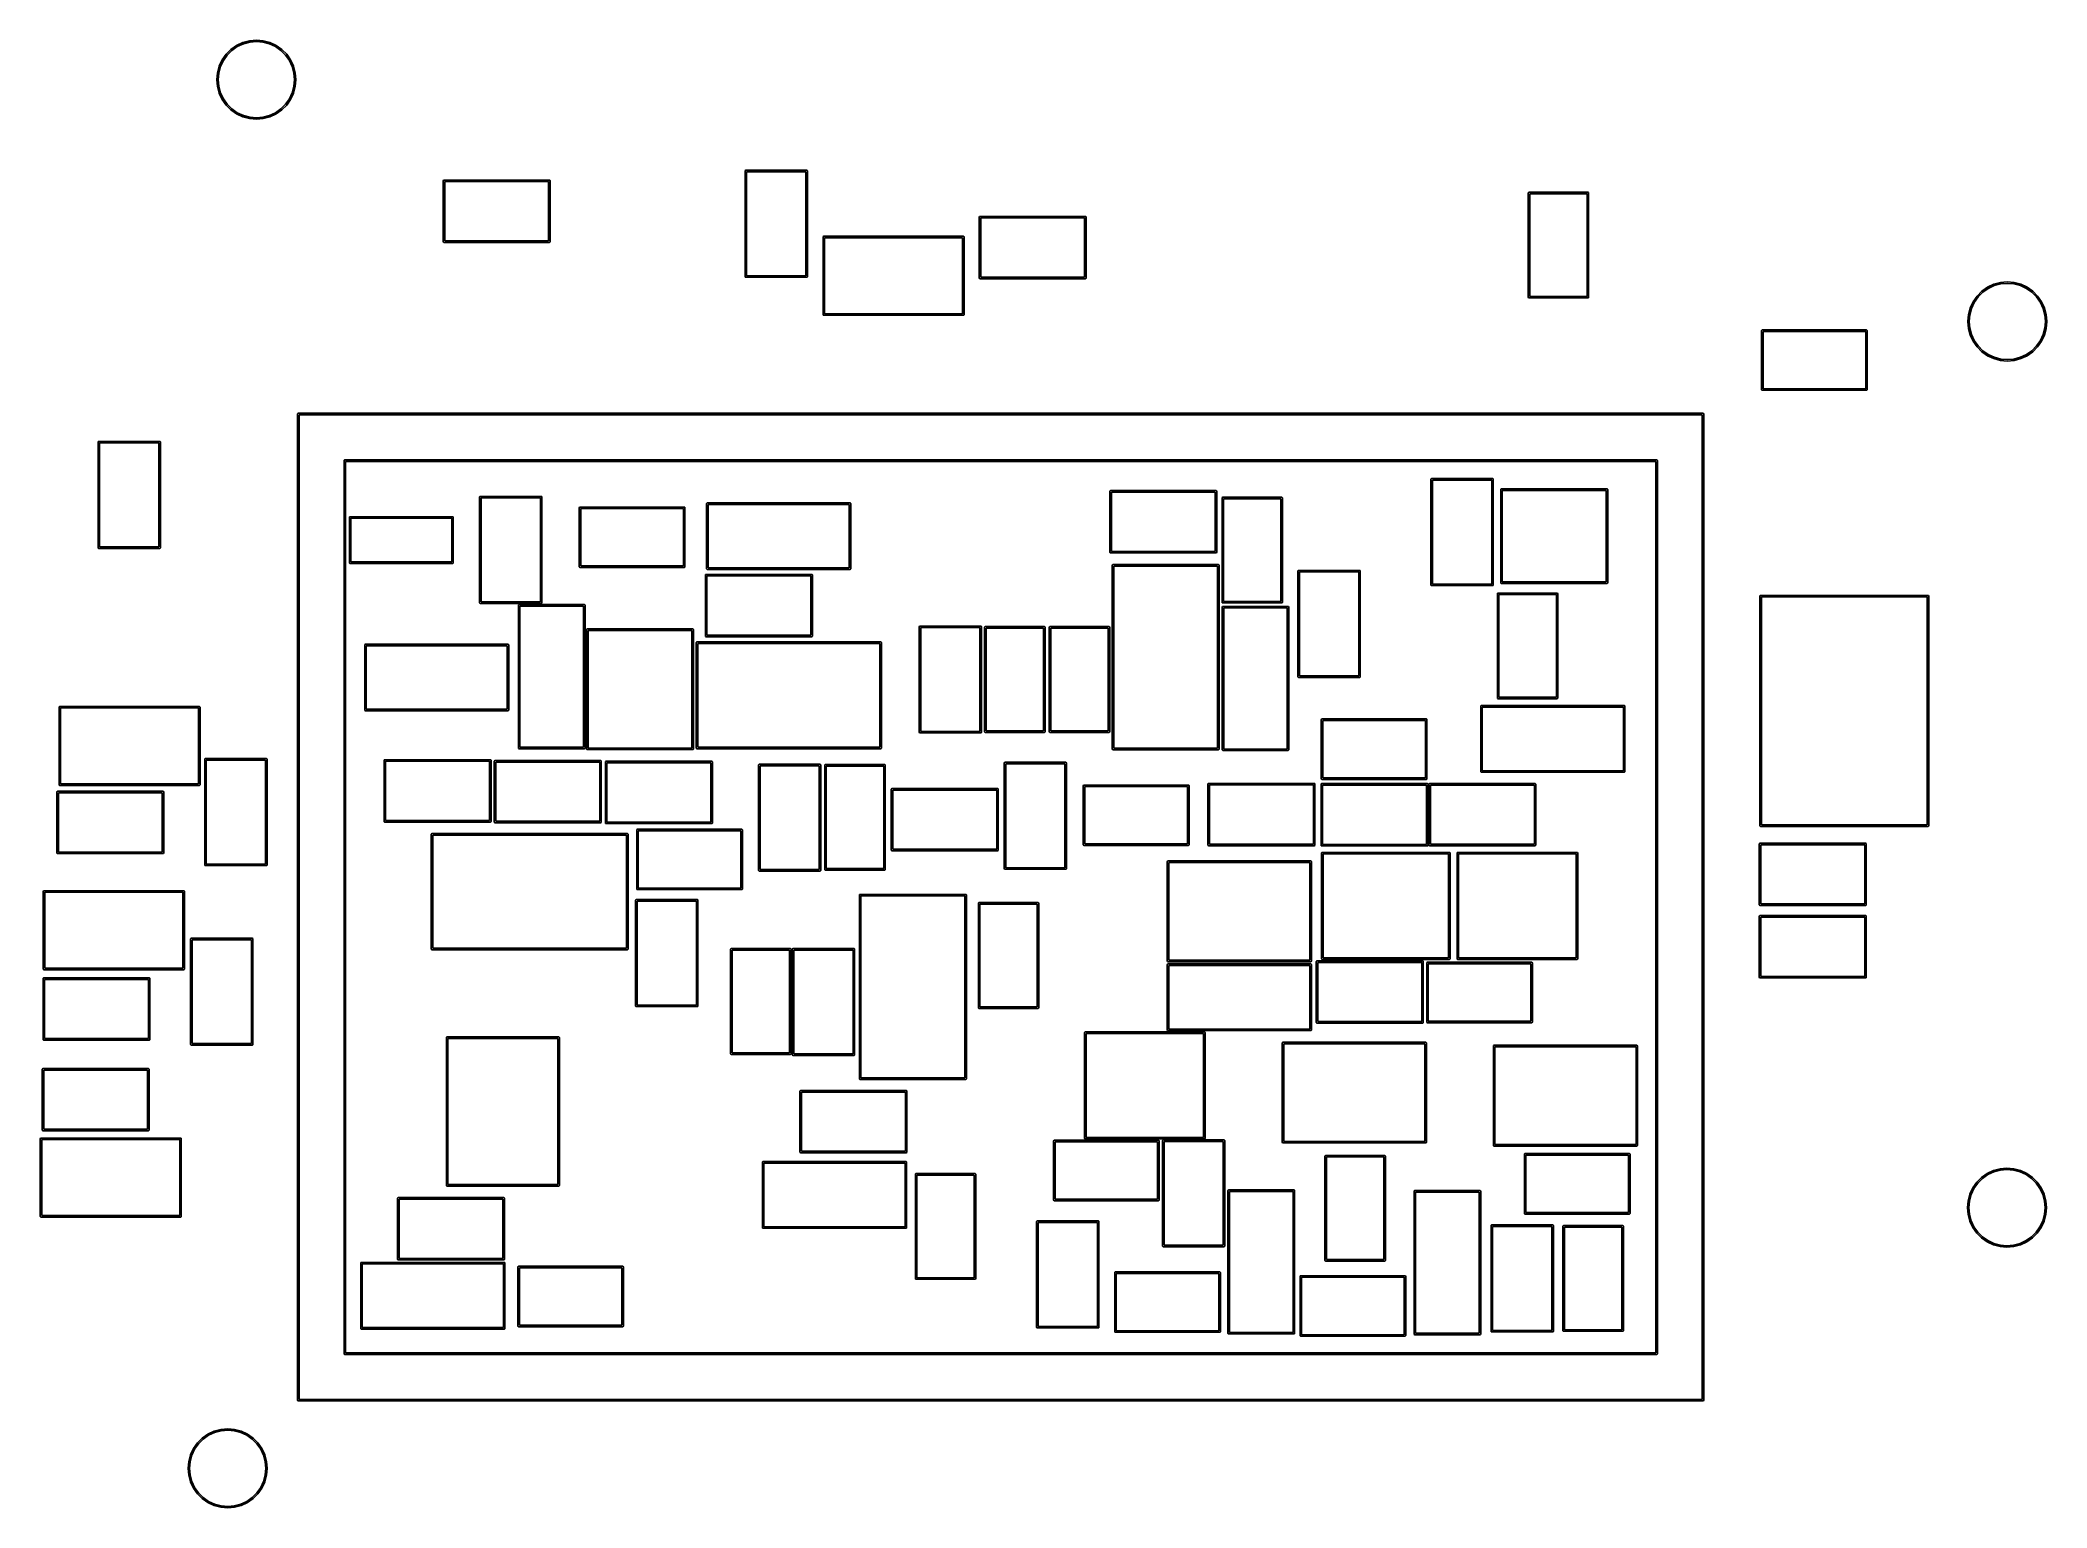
# Model space of a CAD drawing. Extents: x 0.38 to 2.93, y 0.25 to 2.12.
import ezdxf

# ---------------------------------------------------------------- set-up
doc = ezdxf.new("R2010")
doc.units = 0
doc.header["$MEASUREMENT"] = 0
doc.layers.add('BLACK', color=7, linetype='CONTINUOUS')

msp = doc.modelspace()

# ---------------------------------------------------------------- linework, layer by layer
at = {"layer": 'BLACK', "linetype": 'CONTINUOUS'}
for p, q in [((0.646283, 2.11443), (0.655, 2.1152)), ((0.655, 2.1152), (0.663717, 2.11443)), ((0.60783, 2.08217), (0.611528, 2.0901)), ((0.613074, 2.08921), (0.609507, 2.08156)), ((0.611528, 2.0901), (0.616547, 2.09727)), ((0.617914, 2.09612), (0.613074, 2.08921)), ((0.616547, 2.09727), (0.622734, 2.10345)), ((0.623881, 2.10209), (0.617914, 2.09612)), ((0.622734, 2.10345), (0.629902, 2.10847)), ((0.630794, 2.10693), (0.623881, 2.10209)), ((0.629902, 2.10847), (0.637832, 2.11217)), ((0.638442, 2.11049), (0.630794, 2.10693)), ((0.637832, 2.11217), (0.646283, 2.11443)), ((0.646593, 2.11268), (0.638442, 2.11049)), ((0.655, 2.11341), (0.646593, 2.11268)), ((0.663407, 2.11268), (0.655, 2.11341)), ((0.671558, 2.11049), (0.663407, 2.11268)), ((0.663717, 2.11443), (0.672168, 2.11217)), ((0.679206, 2.10693), (0.671558, 2.11049)), ((0.672168, 2.11217), (0.680098, 2.10847)), ((0.686119, 2.10209), (0.679206, 2.10693)), ((0.680098, 2.10847), (0.687266, 2.10345)), ((0.692086, 2.09612), (0.686119, 2.10209)), ((0.687266, 2.10345), (0.693453, 2.09727)), ((0.696926, 2.08921), (0.692086, 2.09612)), ((0.693453, 2.09727), (0.698472, 2.0901)), ((0.700493, 2.08156), (0.696926, 2.08921)), ((0.698472, 2.0901), (0.70217, 2.08217)), ((0.604803, 2.065), (0.605566, 2.07372)), ((0.605566, 2.05628), (0.604803, 2.065)), ((0.605566, 2.07372), (0.60783, 2.08217)), ((0.607323, 2.07341), (0.606587, 2.065)), ((0.606587, 2.065), (0.607323, 2.05659)), ((0.609507, 2.08156), (0.607323, 2.07341)), ((0.702677, 2.07341), (0.700493, 2.08156)), ((0.70217, 2.08217), (0.704434, 2.07372)), ((0.703413, 2.065), (0.702677, 2.07341)), ((0.702677, 2.05659), (0.703413, 2.065)), ((0.704434, 2.07372), (0.705197, 2.065)), ((0.705197, 2.065), (0.704434, 2.05628)), ((0.60783, 2.04783), (0.605566, 2.05628)), ((0.607323, 2.05659), (0.609507, 2.04844)), ((0.611528, 2.0399), (0.60783, 2.04783)), ((0.609507, 2.04844), (0.613074, 2.04079)), ((0.616547, 2.03273), (0.611528, 2.0399)), ((0.613074, 2.04079), (0.617914, 2.03388)), ((0.692086, 2.03388), (0.696926, 2.04079)), ((0.698472, 2.0399), (0.693453, 2.03273)), ((0.696926, 2.04079), (0.700493, 2.04844)), ((0.70217, 2.04783), (0.698472, 2.0399)), ((0.700493, 2.04844), (0.702677, 2.05659)), ((0.704434, 2.05628), (0.70217, 2.04783)), ((0.622734, 2.02655), (0.616547, 2.03273)), ((0.617914, 2.03388), (0.623881, 2.02791)), ((0.629902, 2.02153), (0.622734, 2.02655)), ((0.623881, 2.02791), (0.630794, 2.02307)), ((0.637832, 2.01783), (0.629902, 2.02153)), ((0.630794, 2.02307), (0.638442, 2.01951)), ((0.646283, 2.01557), (0.637832, 2.01783)), ((0.638442, 2.01951), (0.646593, 2.01732)), ((0.655, 2.0148), (0.646283, 2.01557)), ((0.646593, 2.01732), (0.655, 2.01659)), ((0.655, 2.01659), (0.663407, 2.01732)), ((0.663717, 2.01557), (0.655, 2.0148)), ((0.663407, 2.01732), (0.671558, 2.01951)), ((0.672168, 2.01783), (0.663717, 2.01557)), ((0.671558, 2.01951), (0.679206, 2.02307)), ((0.680098, 2.02153), (0.672168, 2.01783)), ((0.679206, 2.02307), (0.686119, 2.02791)), ((0.687266, 2.02655), (0.680098, 2.02153)), ((0.686119, 2.02791), (0.692086, 2.03388)), ((0.693453, 2.03273), (0.687266, 2.02655)), ((0.892087, 1.93658), (0.892375, 1.93728)), ((0.892087, 1.85942), (0.892087, 1.93658)), ((0.892375, 1.93728), (0.893071, 1.93757)), ((0.893071, 1.93757), (1.02693, 1.93757)), ((1.02693, 1.93757), (1.02763, 1.93728)), ((1.02763, 1.93728), (1.02791, 1.93658)), ((1.02791, 1.93658), (1.02791, 1.85942)), ((1.27543, 1.94893), (1.27572, 1.94963)), ((1.27543, 1.81507), (1.27543, 1.94893)), ((1.27572, 1.94963), (1.27642, 1.94991)), ((1.27642, 1.94991), (1.35358, 1.94991)), ((1.2774, 1.94794), (1.2774, 1.81606)), ((1.3526, 1.94794), (1.2774, 1.94794)), ((1.3526, 1.81606), (1.3526, 1.94794)), ((1.35358, 1.94991), (1.35428, 1.94963)), ((1.35428, 1.94963), (1.35457, 1.94893)), ((1.35457, 1.94893), (1.35457, 1.81507)), ((0.894055, 1.9356), (0.894055, 1.8604)), ((1.02594, 1.9356), (0.894055, 1.9356)), ((1.02594, 1.8604), (1.02594, 1.9356)), ((2.26961, 1.92114), (2.2699, 1.92184)), ((2.26961, 1.78886), (2.26961, 1.92114)), ((2.2699, 1.92184), (2.2706, 1.92213)), ((2.2706, 1.92213), (2.3454, 1.92213)), ((2.27158, 1.92016), (2.27158, 1.78984)), ((2.34442, 1.92016), (2.27158, 1.92016)), ((2.34442, 1.78984), (2.34442, 1.92016)), ((2.3454, 1.92213), (2.3461, 1.92184)), ((2.3461, 1.92184), (2.34639, 1.92114)), ((2.34639, 1.92114), (2.34639, 1.78886)), ((1.57263, 1.89044), (1.57292, 1.89114)), ((1.57263, 1.81328), (1.57263, 1.89044)), ((1.57292, 1.89114), (1.57361, 1.89143)), ((1.57361, 1.89143), (1.70747, 1.89143)), ((1.5746, 1.88946), (1.5746, 1.81426)), ((1.70649, 1.88946), (1.5746, 1.88946)), ((1.70649, 1.81426), (1.70649, 1.88946)), ((1.70747, 1.89143), (1.70817, 1.89114)), ((1.70817, 1.89114), (1.70846, 1.89044)), ((1.70846, 1.89044), (1.70846, 1.81328)), ((0.894055, 1.8604), (1.02594, 1.8604)), ((1.37443, 1.86521), (1.37472, 1.86591)), ((1.37443, 1.76679), (1.37443, 1.86521)), ((1.37472, 1.86591), (1.37542, 1.8662)), ((1.37542, 1.8662), (1.55258, 1.8662)), ((1.3764, 1.86423), (1.3764, 1.76777)), ((1.5516, 1.86423), (1.3764, 1.86423)), ((1.5516, 1.76777), (1.5516, 1.86423)), ((1.55258, 1.8662), (1.55328, 1.86591)), ((1.55328, 1.86591), (1.55357, 1.86521)), ((1.55357, 1.86521), (1.55357, 1.76679)), ((0.892375, 1.85872), (0.892087, 1.85942)), ((0.893071, 1.85843), (0.892375, 1.85872)), ((1.02693, 1.85843), (0.893071, 1.85843)), ((1.02763, 1.85872), (1.02693, 1.85843)), ((1.02791, 1.85942), (1.02763, 1.85872)), ((1.27572, 1.81437), (1.27543, 1.81507)), ((1.27642, 1.81409), (1.27572, 1.81437)), ((1.35358, 1.81409), (1.27642, 1.81409)), ((1.2774, 1.81606), (1.3526, 1.81606)), ((1.35428, 1.81437), (1.35358, 1.81409)), ((1.35457, 1.81507), (1.35428, 1.81437)), ((1.57292, 1.81258), (1.57263, 1.81328)), ((1.57361, 1.81229), (1.57292, 1.81258)), ((1.70747, 1.81229), (1.57361, 1.81229)), ((1.5746, 1.81426), (1.70649, 1.81426)), ((1.70817, 1.81258), (1.70747, 1.81229)), ((1.70846, 1.81328), (1.70817, 1.81258)), ((2.2699, 1.78816), (2.26961, 1.78886)), ((2.2706, 1.78787), (2.2699, 1.78816)), ((2.3454, 1.78787), (2.2706, 1.78787)), ((2.27158, 1.78984), (2.34442, 1.78984)), ((2.3461, 1.78816), (2.3454, 1.78787)), ((2.34639, 1.78886), (2.3461, 1.78816)), ((2.83453, 1.7831), (2.83955, 1.79027)), ((2.84091, 1.78912), (2.83607, 1.78221)), ((2.83955, 1.79027), (2.84573, 1.79645)), ((2.84688, 1.79509), (2.84091, 1.78912)), ((2.84573, 1.79645), (2.8529, 1.80147)), ((2.85379, 1.79993), (2.84688, 1.79509)), ((2.8529, 1.80147), (2.86083, 1.80517)), ((2.86144, 1.80349), (2.85379, 1.79993)), ((2.86083, 1.80517), (2.86928, 1.80743)), ((2.86959, 1.80568), (2.86144, 1.80349)), ((2.86928, 1.80743), (2.878, 1.8082)), ((2.878, 1.80641), (2.86959, 1.80568)), ((2.878, 1.8082), (2.88672, 1.80743)), ((2.88641, 1.80568), (2.878, 1.80641)), ((2.89456, 1.80349), (2.88641, 1.80568)), ((2.88672, 1.80743), (2.89517, 1.80517)), ((2.90221, 1.79993), (2.89456, 1.80349)), ((2.89517, 1.80517), (2.9031, 1.80147)), ((2.90912, 1.79509), (2.90221, 1.79993)), ((2.9031, 1.80147), (2.91027, 1.79645)), ((2.91509, 1.78912), (2.90912, 1.79509)), ((2.91027, 1.79645), (2.91645, 1.79027)), ((2.91993, 1.78221), (2.91509, 1.78912)), ((2.91645, 1.79027), (2.92147, 1.7831)), ((1.37472, 1.76609), (1.37443, 1.76679)), ((1.37542, 1.7658), (1.37472, 1.76609)), ((1.55258, 1.7658), (1.37542, 1.7658)), ((1.3764, 1.76777), (1.5516, 1.76777)), ((1.55328, 1.76609), (1.55258, 1.7658)), ((1.55357, 1.76679), (1.55328, 1.76609)), ((2.8278, 1.758), (2.82857, 1.76672)), ((2.82857, 1.74928), (2.8278, 1.758)), ((2.82857, 1.76672), (2.83083, 1.77517)), ((2.83032, 1.76641), (2.82959, 1.758)), ((2.82959, 1.758), (2.83032, 1.74959)), ((2.83251, 1.77456), (2.83032, 1.76641)), ((2.83083, 1.77517), (2.83453, 1.7831)), ((2.83607, 1.78221), (2.83251, 1.77456)), ((2.92349, 1.77456), (2.91993, 1.78221)), ((2.92147, 1.7831), (2.92517, 1.77517)), ((2.92568, 1.76641), (2.92349, 1.77456)), ((2.92517, 1.77517), (2.92743, 1.76672)), ((2.92641, 1.758), (2.92568, 1.76641)), ((2.92568, 1.74959), (2.92641, 1.758)), ((2.92743, 1.76672), (2.9282, 1.758)), ((2.9282, 1.758), (2.92743, 1.74928)), ((2.56587, 1.7464), (2.56616, 1.7471)), ((2.56587, 1.6716), (2.56587, 1.7464)), ((2.56616, 1.7471), (2.56686, 1.74739)), ((2.56686, 1.74739), (2.69914, 1.74739)), ((2.56784, 1.74542), (2.56784, 1.67258)), ((2.69816, 1.74542), (2.56784, 1.74542)), ((2.69816, 1.67258), (2.69816, 1.74542)), ((2.69914, 1.74739), (2.69984, 1.7471)), ((2.69984, 1.7471), (2.70013, 1.7464)), ((2.70013, 1.7464), (2.70013, 1.6716)), ((2.83083, 1.74083), (2.82857, 1.74928)), ((2.83032, 1.74959), (2.83251, 1.74144)), ((2.83453, 1.7329), (2.83083, 1.74083)), ((2.83251, 1.74144), (2.83607, 1.73379)), ((2.83955, 1.72573), (2.83453, 1.7329)), ((2.83607, 1.73379), (2.84091, 1.72688)), ((2.91509, 1.72688), (2.91993, 1.73379)), ((2.92147, 1.7329), (2.91645, 1.72573)), ((2.91993, 1.73379), (2.92349, 1.74144)), ((2.92517, 1.74083), (2.92147, 1.7329)), ((2.92349, 1.74144), (2.92568, 1.74959)), ((2.92743, 1.74928), (2.92517, 1.74083)), ((2.84573, 1.71955), (2.83955, 1.72573)), ((2.84091, 1.72688), (2.84688, 1.72091)), ((2.8529, 1.71453), (2.84573, 1.71955)), ((2.84688, 1.72091), (2.85379, 1.71607)), ((2.86083, 1.71083), (2.8529, 1.71453)), ((2.85379, 1.71607), (2.86144, 1.71251)), ((2.86928, 1.70857), (2.86083, 1.71083)), ((2.86144, 1.71251), (2.86959, 1.71032)), ((2.878, 1.7078), (2.86928, 1.70857)), ((2.86959, 1.71032), (2.878, 1.70959)), ((2.878, 1.70959), (2.88641, 1.71032)), ((2.88672, 1.70857), (2.878, 1.7078)), ((2.88641, 1.71032), (2.89456, 1.71251)), ((2.89517, 1.71083), (2.88672, 1.70857)), ((2.89456, 1.71251), (2.90221, 1.71607)), ((2.9031, 1.71453), (2.89517, 1.71083)), ((2.90221, 1.71607), (2.90912, 1.72091)), ((2.91027, 1.71955), (2.9031, 1.71453)), ((2.90912, 1.72091), (2.91509, 1.72688)), ((2.91645, 1.72573), (2.91027, 1.71955)), ((2.56616, 1.6709), (2.56587, 1.6716)), ((2.56686, 1.67061), (2.56616, 1.6709)), ((2.69914, 1.67061), (2.56686, 1.67061)), ((2.56784, 1.67258), (2.69816, 1.67258)), ((2.69984, 1.6709), (2.69914, 1.67061)), ((2.70013, 1.6716), (2.69984, 1.6709)), ((0.707283, 1.64041), (0.707572, 1.64111)), ((0.707283, 0.388441), (0.707283, 1.64041)), ((0.707572, 1.64111), (0.708268, 1.64139)), ((0.708268, 1.64139), (2.49173, 1.64139)), ((0.709252, 1.63943), (0.709252, 0.389425)), ((2.49075, 1.63943), (0.709252, 1.63943)), ((2.49075, 0.389425), (2.49075, 1.63943)), ((2.49173, 1.64139), (2.49243, 1.64111)), ((2.49243, 1.64111), (2.49272, 1.64041)), ((2.49272, 1.64041), (2.49272, 0.388441)), ((0.453976, 1.60479), (0.454265, 1.60548)), ((0.454265, 1.60548), (0.454961, 1.60577)), ((0.454961, 1.60577), (0.532126, 1.60577)), ((0.532126, 1.60577), (0.532822, 1.60548)), ((0.532822, 1.60548), (0.53311, 1.60479)), ((0.453976, 1.47093), (0.453976, 1.60479)), ((0.455945, 1.6038), (0.455945, 1.47191)), ((0.531142, 1.6038), (0.455945, 1.6038)), ((0.531142, 1.47191), (0.531142, 1.6038)), ((0.53311, 1.60479), (0.53311, 1.47093)), ((0.766339, 1.58135), (0.766627, 1.58205)), ((0.766339, 0.447496), (0.766339, 1.58135)), ((0.766627, 1.58205), (0.767323, 1.58234)), ((0.767323, 1.58234), (2.43268, 1.58234)), ((0.768307, 1.58037), (0.768307, 0.44848)), ((2.43169, 1.58037), (0.768307, 1.58037)), ((2.43169, 0.44848), (2.43169, 1.58037)), ((2.43268, 1.58234), (2.43337, 1.58205)), ((2.43337, 1.58205), (2.43366, 1.58135)), ((2.43366, 1.58135), (2.43366, 0.447496)), ((2.14617, 1.55743), (2.14646, 1.55813)), ((2.14617, 1.42357), (2.14617, 1.55743)), ((2.14646, 1.55813), (2.14716, 1.55842)), ((2.14716, 1.55842), (2.22432, 1.55842)), ((2.14814, 1.55645), (2.14814, 1.42456)), ((2.22334, 1.55645), (2.14814, 1.55645)), ((2.22334, 1.42456), (2.22334, 1.55645)), ((2.22432, 1.55842), (2.22502, 1.55813)), ((2.22502, 1.55813), (2.22531, 1.55743)), ((2.22531, 1.55743), (2.22531, 1.42357)), ((0.938433, 1.53493), (0.938721, 1.53563)), ((0.938433, 1.40107), (0.938433, 1.53493)), ((0.938721, 1.53563), (0.939417, 1.53591)), ((0.939417, 1.53591), (1.01658, 1.53591)), ((0.940402, 1.53394), (0.940402, 1.40206)), ((1.0156, 1.53394), (0.940402, 1.53394)), ((1.0156, 1.40206), (1.0156, 1.53394)), ((1.01658, 1.53591), (1.01728, 1.53563)), ((1.01728, 1.53563), (1.01757, 1.53493)), ((1.01757, 1.53493), (1.01757, 1.40107)), ((1.7385, 1.54231), (1.73878, 1.543)), ((1.7385, 1.46514), (1.7385, 1.54231)), ((1.73878, 1.543), (1.73948, 1.54329)), ((1.73948, 1.54329), (1.87334, 1.54329)), ((1.74046, 1.54132), (1.74046, 1.46613)), ((1.87235, 1.54132), (1.74046, 1.54132)), ((1.87235, 1.46613), (1.87235, 1.54132)), ((1.87334, 1.54329), (1.87403, 1.543)), ((1.87403, 1.543), (1.87432, 1.54231)), ((1.87432, 1.54231), (1.87432, 1.46514)), ((1.88102, 1.53387), (1.88131, 1.53456)), ((1.88102, 1.40158), (1.88102, 1.53387)), ((1.88131, 1.53456), (1.88201, 1.53485)), ((1.88201, 1.53485), (1.95681, 1.53485)), ((1.88299, 1.53288), (1.88299, 1.40257)), ((1.95583, 1.53288), (1.88299, 1.53288)), ((1.95583, 1.40257), (1.95583, 1.53288)), ((1.95681, 1.53485), (1.95751, 1.53456)), ((1.95751, 1.53456), (1.9578, 1.53387)), ((1.9578, 1.53387), (1.9578, 1.40158)), ((2.23483, 1.54456), (2.23512, 1.54526)), ((2.23483, 1.42645), (2.23483, 1.54456)), ((2.23512, 1.54526), (2.23581, 1.54554)), ((2.23581, 1.54554), (2.36967, 1.54554)), ((2.2368, 1.54357), (2.2368, 1.42743)), ((2.36869, 1.54357), (2.2368, 1.54357)), ((2.36869, 1.42743), (2.36869, 1.54357)), ((2.36967, 1.54554), (2.37037, 1.54526)), ((2.37037, 1.54526), (2.37065, 1.54456)), ((2.37065, 1.54456), (2.37065, 1.42645)), ((0.773055, 1.50917), (0.773343, 1.50986)), ((0.773055, 1.45169), (0.773055, 1.50917)), ((0.773343, 1.50986), (0.774039, 1.51015)), ((0.774039, 1.51015), (0.903961, 1.51015)), ((0.775024, 1.50818), (0.775024, 1.45267)), ((0.902976, 1.50818), (0.775024, 1.50818)), ((0.902976, 1.45267), (0.902976, 1.50818)), ((0.903961, 1.51015), (0.904657, 1.50986)), ((0.904657, 1.50986), (0.904945, 1.50917)), ((0.904945, 1.50917), (0.904945, 1.45169)), ((1.06487, 1.5214), (1.06516, 1.5221)), ((1.06487, 1.4466), (1.06487, 1.5214)), ((1.06516, 1.5221), (1.06586, 1.52239)), ((1.06586, 1.52239), (1.19814, 1.52239)), ((1.06684, 1.52042), (1.06684, 1.44758)), ((1.19716, 1.52042), (1.06684, 1.52042)), ((1.19716, 1.44758), (1.19716, 1.52042)), ((1.19814, 1.52239), (1.19884, 1.5221)), ((1.19884, 1.5221), (1.19913, 1.5214)), ((1.19913, 1.5214), (1.19913, 1.4466)), ((1.22646, 1.52676), (1.22675, 1.52746)), ((1.22646, 1.44409), (1.22646, 1.52676)), ((1.22675, 1.52746), (1.22745, 1.52775)), ((1.22745, 1.52775), (1.40855, 1.52775)), ((1.22843, 1.52578), (1.22843, 1.44507)), ((1.40757, 1.52578), (1.22843, 1.52578)), ((1.40757, 1.44507), (1.40757, 1.52578)), ((1.40855, 1.52775), (1.40925, 1.52746)), ((1.40925, 1.52746), (1.40954, 1.52676)), ((1.40954, 1.52676), (1.40954, 1.44409)), ((0.454265, 1.47023), (0.453976, 1.47093)), ((0.454961, 1.46994), (0.454265, 1.47023)), ((0.532126, 1.46994), (0.454961, 1.46994)), ((0.455945, 1.47191), (0.531142, 1.47191)), ((0.532822, 1.47023), (0.532126, 1.46994)), ((0.53311, 1.47093), (0.532822, 1.47023)), ((0.775024, 1.45267), (0.902976, 1.45267)), ((1.73878, 1.46445), (1.7385, 1.46514)), ((1.73948, 1.46416), (1.73878, 1.46445)), ((1.87334, 1.46416), (1.73948, 1.46416)), ((1.74046, 1.46613), (1.87235, 1.46613)), ((1.87403, 1.46445), (1.87334, 1.46416)), ((1.87432, 1.46514), (1.87403, 1.46445)), ((0.773343, 1.45099), (0.773055, 1.45169)), ((0.774039, 1.4507), (0.773343, 1.45099)), ((0.903961, 1.4507), (0.774039, 1.4507)), ((0.904657, 1.45099), (0.903961, 1.4507)), ((0.904945, 1.45169), (0.904657, 1.45099)), ((1.06516, 1.4459), (1.06487, 1.4466)), ((1.06586, 1.44561), (1.06516, 1.4459)), ((1.19814, 1.44561), (1.06586, 1.44561)), ((1.06684, 1.44758), (1.19716, 1.44758)), ((1.19884, 1.4459), (1.19814, 1.44561)), ((1.19913, 1.4466), (1.19884, 1.4459)), ((1.22509, 1.43586), (1.22537, 1.43655)), ((1.22509, 1.35869), (1.22509, 1.43586)), ((1.22537, 1.43655), (1.22607, 1.43684)), ((1.22607, 1.43684), (1.35993, 1.43684)), ((1.22675, 1.44339), (1.22646, 1.44409)), ((1.22745, 1.4431), (1.22675, 1.44339)), ((1.22706, 1.43487), (1.22706, 1.35968)), ((1.35894, 1.43487), (1.22706, 1.43487)), ((1.40855, 1.4431), (1.22745, 1.4431)), ((1.22843, 1.44507), (1.40757, 1.44507)), ((1.35894, 1.35968), (1.35894, 1.43487)), ((1.35993, 1.43684), (1.36063, 1.43655)), ((1.36063, 1.43655), (1.36091, 1.43586)), ((1.36091, 1.43586), (1.36091, 1.35869)), ((1.40925, 1.44339), (1.40855, 1.4431)), ((1.40954, 1.44409), (1.40925, 1.44339)), ((1.7415, 1.44826), (1.74178, 1.44896)), ((1.7415, 1.21519), (1.7415, 1.44826)), ((1.74178, 1.44896), (1.74248, 1.44924)), ((1.74248, 1.44924), (1.87634, 1.44924)), ((1.74346, 1.44728), (1.74346, 1.21617)), ((1.87535, 1.44728), (1.74346, 1.44728)), ((1.87535, 1.21617), (1.87535, 1.44728)), ((1.87634, 1.44924), (1.87703, 1.44896)), ((1.87703, 1.44896), (1.87732, 1.44826)), ((1.87732, 1.44826), (1.87732, 1.21519)), ((1.97743, 1.44093), (1.97772, 1.44163)), ((1.97743, 1.30707), (1.97743, 1.44093)), ((1.97772, 1.44163), (1.97842, 1.44191)), ((1.97842, 1.44191), (2.05558, 1.44191)), ((1.9794, 1.43994), (1.9794, 1.30806)), ((2.0546, 1.43994), (1.9794, 1.43994)), ((2.0546, 1.30806), (2.0546, 1.43994)), ((2.05558, 1.44191), (2.05628, 1.44163)), ((2.05628, 1.44163), (2.05657, 1.44093)), ((2.05657, 1.44093), (2.05657, 1.30707)), ((2.2368, 1.42743), (2.36869, 1.42743)), ((0.940402, 1.40206), (1.0156, 1.40206)), ((1.88131, 1.40089), (1.88102, 1.40158)), ((1.88299, 1.40257), (1.95583, 1.40257)), ((1.9578, 1.40158), (1.95751, 1.40089)), ((2.14646, 1.42288), (2.14617, 1.42357)), ((2.14716, 1.42259), (2.14646, 1.42288)), ((2.22432, 1.42259), (2.14716, 1.42259)), ((2.14814, 1.42456), (2.22334, 1.42456)), ((2.22502, 1.42288), (2.22432, 1.42259)), ((2.22531, 1.42357), (2.22502, 1.42288)), ((2.23061, 1.41214), (2.2309, 1.41284)), ((2.23061, 1.27986), (2.23061, 1.41214)), ((2.2309, 1.41284), (2.2316, 1.41313)), ((2.2316, 1.41313), (2.3064, 1.41313)), ((2.23258, 1.41116), (2.23258, 1.28084)), ((2.30542, 1.41116), (2.23258, 1.41116)), ((2.23512, 1.42575), (2.23483, 1.42645)), ((2.23581, 1.42546), (2.23512, 1.42575)), ((2.36967, 1.42546), (2.23581, 1.42546)), ((2.30542, 1.28084), (2.30542, 1.41116)), ((2.3064, 1.41313), (2.3071, 1.41284)), ((2.3071, 1.41284), (2.30739, 1.41214)), ((2.30739, 1.41214), (2.30739, 1.27986)), ((2.37037, 1.42575), (2.36967, 1.42546)), ((2.37065, 1.42645), (2.37037, 1.42575)), ((2.56372, 1.40923), (2.564, 1.40992)), ((2.56372, 1.11789), (2.56372, 1.40923)), ((2.564, 1.40992), (2.5647, 1.41021)), ((2.5647, 1.41021), (2.7773, 1.41021)), ((2.56569, 1.40824), (2.56569, 1.11887)), ((2.77631, 1.40824), (2.56569, 1.40824)), ((2.77631, 1.11887), (2.77631, 1.40824)), ((2.7773, 1.41021), (2.778, 1.40992)), ((2.778, 1.40992), (2.77828, 1.40923)), ((2.77828, 1.40923), (2.77828, 1.11789)), ((0.938721, 1.40037), (0.938433, 1.40107)), ((0.939417, 1.40009), (0.938721, 1.40037)), ((1.01658, 1.40009), (0.939417, 1.40009)), ((0.987677, 1.39755), (0.987965, 1.39825)), ((0.987677, 1.21645), (0.987677, 1.39755)), ((0.987965, 1.39825), (0.988661, 1.39854)), ((0.988661, 1.39854), (1.07134, 1.39854)), ((0.989646, 1.39657), (0.989646, 1.21743)), ((1.07035, 1.39657), (0.989646, 1.39657)), ((1.01728, 1.40037), (1.01658, 1.40009)), ((1.01757, 1.40107), (1.01728, 1.40037)), ((1.07035, 1.21743), (1.07035, 1.39657)), ((1.07134, 1.39854), (1.07203, 1.39825)), ((1.07203, 1.39825), (1.07232, 1.39755)), ((1.07232, 1.39755), (1.07232, 1.21645)), ((1.88109, 1.39528), (1.88137, 1.39597)), ((1.88109, 1.21417), (1.88109, 1.39528)), ((1.88201, 1.4006), (1.88131, 1.40089)), ((1.88137, 1.39597), (1.88207, 1.39626)), ((1.95681, 1.4006), (1.88201, 1.4006)), ((1.88207, 1.39626), (1.96475, 1.39626)), ((1.88306, 1.39429), (1.88306, 1.21516)), ((1.96376, 1.39429), (1.88306, 1.39429)), ((1.95751, 1.40089), (1.95681, 1.4006)), ((1.96376, 1.21516), (1.96376, 1.39429)), ((1.96475, 1.39626), (1.96544, 1.39597)), ((1.96544, 1.39597), (1.96573, 1.39528)), ((1.96573, 1.39528), (1.96573, 1.21417)), ((1.07409, 1.36659), (1.07437, 1.36729)), ((1.07409, 1.21541), (1.07409, 1.36659)), ((1.07437, 1.36729), (1.07507, 1.36757)), ((1.07507, 1.36757), (1.20893, 1.36757)), ((1.07606, 1.36561), (1.07606, 1.21639)), ((1.20794, 1.36561), (1.07606, 1.36561)), ((1.20794, 1.21639), (1.20794, 1.36561)), ((1.20893, 1.36757), (1.20963, 1.36729)), ((1.20963, 1.36729), (1.20991, 1.36659)), ((1.20991, 1.36659), (1.20991, 1.21541)), ((1.21348, 1.3502), (1.21377, 1.3509)), ((1.21377, 1.3509), (1.21446, 1.35119)), ((1.21446, 1.35119), (1.44754, 1.35119)), ((1.22537, 1.358), (1.22509, 1.35869)), ((1.22607, 1.35771), (1.22537, 1.358)), ((1.35993, 1.35771), (1.22607, 1.35771)), ((1.22706, 1.35968), (1.35894, 1.35968)), ((1.36063, 1.358), (1.35993, 1.35771)), ((1.36091, 1.35869), (1.36063, 1.358)), ((1.44754, 1.35119), (1.44823, 1.3509)), ((1.44823, 1.3509), (1.44852, 1.3502)), ((1.49643, 1.37035), (1.49672, 1.37105)), ((1.49643, 1.2365), (1.49643, 1.37035)), ((1.49672, 1.37105), (1.49742, 1.37134)), ((1.49742, 1.37134), (1.57458, 1.37134)), ((1.4984, 1.36937), (1.4984, 1.23748)), ((1.5736, 1.36937), (1.4984, 1.36937)), ((1.5736, 1.23748), (1.5736, 1.36937)), ((1.57458, 1.37134), (1.57528, 1.37105)), ((1.57528, 1.37105), (1.57557, 1.37035)), ((1.57557, 1.37035), (1.57557, 1.2365)), ((1.57961, 1.36957), (1.5799, 1.37026)), ((1.57961, 1.23728), (1.57961, 1.36957)), ((1.5799, 1.37026), (1.5806, 1.37055)), ((1.5806, 1.37055), (1.6554, 1.37055)), ((1.58158, 1.36858), (1.58158, 1.23827)), ((1.65442, 1.36858), (1.58158, 1.36858)), ((1.65442, 1.23827), (1.65442, 1.36858)), ((1.6554, 1.37055), (1.6561, 1.37026)), ((1.6561, 1.37026), (1.65639, 1.36957)), ((1.65639, 1.36957), (1.65639, 1.23728)), ((1.66161, 1.36957), (1.6619, 1.37026)), ((1.66161, 1.23728), (1.66161, 1.36957)), ((1.6619, 1.37026), (1.6626, 1.37055)), ((1.6626, 1.37055), (1.7374, 1.37055)), ((1.66358, 1.36858), (1.66358, 1.23827)), ((1.73642, 1.36858), (1.66358, 1.36858)), ((1.73642, 1.23827), (1.73642, 1.36858)), ((1.7374, 1.37055), (1.7381, 1.37026)), ((1.7381, 1.37026), (1.73839, 1.36957)), ((1.73839, 1.36957), (1.73839, 1.23728)), ((0.792465, 1.34734), (0.792753, 1.34803)), ((0.792465, 1.26466), (0.792465, 1.34734)), ((0.792753, 1.34803), (0.793449, 1.34832)), ((0.793449, 1.34832), (0.974551, 1.34832)), ((0.794433, 1.34635), (0.794433, 1.26565)), ((0.973567, 1.34635), (0.794433, 1.34635)), ((0.973567, 1.26565), (0.973567, 1.34635)), ((0.974551, 1.34832), (0.975247, 1.34803)), ((0.975247, 1.34803), (0.975535, 1.34734)), ((0.975535, 1.34734), (0.975535, 1.26466)), ((1.21348, 1.21635), (1.21348, 1.3502)), ((1.21545, 1.34922), (1.21545, 1.21733)), ((1.44655, 1.34922), (1.21545, 1.34922)), ((1.44655, 1.21733), (1.44655, 1.34922)), ((1.44852, 1.3502), (1.44852, 1.21635)), ((1.97772, 1.30637), (1.97743, 1.30707)), ((1.97842, 1.30609), (1.97772, 1.30637)), ((2.05558, 1.30609), (1.97842, 1.30609)), ((1.9794, 1.30806), (2.0546, 1.30806)), ((2.05628, 1.30637), (2.05558, 1.30609)), ((2.05657, 1.30707), (2.05628, 1.30637)), ((2.2309, 1.27916), (2.23061, 1.27986)), ((2.2316, 1.27887), (2.2309, 1.27916)), ((2.3064, 1.27887), (2.2316, 1.27887)), ((2.23258, 1.28084), (2.30542, 1.28084)), ((2.3071, 1.27916), (2.3064, 1.27887)), ((2.30739, 1.27986), (2.3071, 1.27916)), ((0.404433, 1.26821), (0.404721, 1.26891)), ((0.404433, 1.16979), (0.404433, 1.26821)), ((0.404721, 1.26891), (0.405417, 1.2692)), ((0.405417, 1.2692), (0.582583, 1.2692)), ((0.406402, 1.26723), (0.406402, 1.17077)), ((0.581598, 1.26723), (0.406402, 1.26723)), ((0.581598, 1.17077), (0.581598, 1.26723)), ((0.582583, 1.2692), (0.583279, 1.26891)), ((0.583279, 1.26891), (0.583567, 1.26821)), ((0.583567, 1.26821), (0.583567, 1.16979)), ((0.792753, 1.26397), (0.792465, 1.26466)), ((0.793449, 1.26368), (0.792753, 1.26397)), ((0.974551, 1.26368), (0.793449, 1.26368)), ((0.794433, 1.26565), (0.973567, 1.26565)), ((0.975247, 1.26397), (0.974551, 1.26368)), ((0.975535, 1.26466), (0.975247, 1.26397)), ((2.00687, 1.2524), (2.00716, 1.2531)), ((2.00687, 1.1776), (2.00687, 1.2524)), ((2.00716, 1.2531), (2.00786, 1.25339)), ((2.00786, 1.25339), (2.14014, 1.25339)), ((2.00884, 1.25142), (2.00884, 1.17858)), ((2.13916, 1.25142), (2.00884, 1.25142)), ((2.13916, 1.17858), (2.13916, 1.25142)), ((2.14014, 1.25339), (2.14084, 1.2531)), ((2.14084, 1.2531), (2.14113, 1.2524)), ((2.14113, 1.2524), (2.14113, 1.1776)), ((2.20946, 1.26934), (2.20975, 1.27003)), ((2.20946, 1.18666), (2.20946, 1.26934)), ((2.20975, 1.27003), (2.21045, 1.27032)), ((2.21045, 1.27032), (2.39155, 1.27032)), ((2.21143, 1.26835), (2.21143, 1.18765)), ((2.39057, 1.26835), (2.21143, 1.26835)), ((2.39057, 1.18765), (2.39057, 1.26835)), ((2.39155, 1.27032), (2.39225, 1.27003)), ((2.39225, 1.27003), (2.39254, 1.26934)), ((2.39254, 1.26934), (2.39254, 1.18666)), ((1.49672, 1.2358), (1.49643, 1.2365)), ((1.49742, 1.23551), (1.49672, 1.2358)), ((1.57458, 1.23551), (1.49742, 1.23551)), ((1.4984, 1.23748), (1.5736, 1.23748)), ((1.57528, 1.2358), (1.57458, 1.23551)), ((1.57557, 1.2365), (1.57528, 1.2358)), ((1.5799, 1.23659), (1.57961, 1.23728)), ((1.5806, 1.2363), (1.5799, 1.23659)), ((1.6554, 1.2363), (1.5806, 1.2363)), ((1.58158, 1.23827), (1.65442, 1.23827)), ((1.6561, 1.23659), (1.6554, 1.2363)), ((1.65639, 1.23728), (1.6561, 1.23659)), ((1.6619, 1.23659), (1.66161, 1.23728)), ((1.6626, 1.2363), (1.6619, 1.23659)), ((1.7374, 1.2363), (1.6626, 1.2363)), ((1.66358, 1.23827), (1.73642, 1.23827)), ((1.7381, 1.23659), (1.7374, 1.2363)), ((1.73839, 1.23728), (1.7381, 1.23659)), ((0.589433, 1.20193), (0.589721, 1.20263)), ((0.589433, 1.06807), (0.589433, 1.20193)), ((0.589721, 1.20263), (0.590417, 1.20291)), ((0.590417, 1.20291), (0.667583, 1.20291)), ((0.591402, 1.20094), (0.591402, 1.06906)), ((0.666598, 1.20094), (0.591402, 1.20094)), ((0.666598, 1.06906), (0.666598, 1.20094)), ((0.667583, 1.20291), (0.668279, 1.20263)), ((0.668279, 1.20263), (0.668567, 1.20193)), ((0.668567, 1.20193), (0.668567, 1.06807)), ((0.817087, 1.20058), (0.817375, 1.20128)), ((0.817087, 1.12342), (0.817087, 1.20058)), ((0.817375, 1.20128), (0.818071, 1.20157)), ((0.818071, 1.20157), (0.951929, 1.20157)), ((0.819055, 1.1996), (0.819055, 1.1244)), ((0.950945, 1.1996), (0.819055, 1.1996)), ((0.950945, 1.1244), (0.950945, 1.1996)), ((0.951929, 1.20157), (0.952625, 1.20128)), ((0.952625, 1.20128), (0.952913, 1.20058)), ((0.952913, 1.20058), (0.952913, 1.12342)), ((0.957087, 1.19958), (0.957375, 1.20028)), ((0.957087, 1.12242), (0.957087, 1.19958)), ((0.957375, 1.20028), (0.958071, 1.20057)), ((0.958071, 1.20057), (1.09193, 1.20057)), ((0.959055, 1.1986), (0.959055, 1.1234)), ((1.09094, 1.1986), (0.959055, 1.1986)), ((0.987965, 1.21575), (0.987677, 1.21645)), ((0.988661, 1.21546), (0.987965, 1.21575)), ((1.07134, 1.21546), (0.988661, 1.21546)), ((0.989646, 1.21743), (1.07035, 1.21743)), ((1.07203, 1.21575), (1.07134, 1.21546)), ((1.07232, 1.21645), (1.07203, 1.21575)), ((1.07437, 1.21471), (1.07409, 1.21541)), ((1.07507, 1.21443), (1.07437, 1.21471)), ((1.20893, 1.21443), (1.07507, 1.21443)), ((1.07606, 1.21639), (1.20794, 1.21639)), ((1.09094, 1.1234), (1.09094, 1.1986)), ((1.09193, 1.20057), (1.09263, 1.20028)), ((1.09263, 1.20028), (1.09291, 1.19958)), ((1.09291, 1.19958), (1.09291, 1.12242)), ((1.09809, 1.19858), (1.09837, 1.19928)), ((1.09809, 1.12142), (1.09809, 1.19858)), ((1.09837, 1.19928), (1.09907, 1.19957)), ((1.09907, 1.19957), (1.23293, 1.19957)), ((1.10006, 1.1976), (1.10006, 1.1224)), ((1.23194, 1.1976), (1.10006, 1.1976)), ((1.20963, 1.21471), (1.20893, 1.21443)), ((1.20991, 1.21541), (1.20963, 1.21471)), ((1.21377, 1.21565), (1.21348, 1.21635)), ((1.21446, 1.21536), (1.21377, 1.21565)), ((1.44754, 1.21536), (1.21446, 1.21536)), ((1.21545, 1.21733), (1.44655, 1.21733)), ((1.23194, 1.1224), (1.23194, 1.1976)), ((1.23293, 1.19957), (1.23363, 1.19928)), ((1.23363, 1.19928), (1.23391, 1.19858)), ((1.23391, 1.19858), (1.23391, 1.12142)), ((1.44823, 1.21565), (1.44754, 1.21536)), ((1.44852, 1.21635), (1.44823, 1.21565)), ((1.60443, 1.19735), (1.60472, 1.19805)), ((1.60472, 1.19805), (1.60542, 1.19834)), ((1.60542, 1.19834), (1.68258, 1.19834)), ((1.68258, 1.19834), (1.68328, 1.19805)), ((1.68328, 1.19805), (1.68357, 1.19735)), ((1.74178, 1.21449), (1.7415, 1.21519)), ((1.74248, 1.2142), (1.74178, 1.21449)), ((1.87634, 1.2142), (1.74248, 1.2142)), ((1.74346, 1.21617), (1.87535, 1.21617)), ((1.87703, 1.21449), (1.87634, 1.2142)), ((1.87732, 1.21519), (1.87703, 1.21449)), ((1.88137, 1.21348), (1.88109, 1.21417)), ((1.88207, 1.21319), (1.88137, 1.21348)), ((1.96475, 1.21319), (1.88207, 1.21319)), ((1.88306, 1.21516), (1.96376, 1.21516)), ((1.96544, 1.21348), (1.96475, 1.21319)), ((1.96573, 1.21417), (1.96544, 1.21348)), ((1.29243, 1.19493), (1.29272, 1.19563)), ((1.29243, 1.06107), (1.29243, 1.19493)), ((1.29272, 1.19563), (1.29342, 1.19591)), ((1.29342, 1.19591), (1.37058, 1.19591)), ((1.2944, 1.19394), (1.2944, 1.06206)), ((1.3696, 1.19394), (1.2944, 1.19394)), ((1.3696, 1.06206), (1.3696, 1.19394)), ((1.37058, 1.19591), (1.37128, 1.19563)), ((1.37128, 1.19563), (1.37157, 1.19493)), ((1.37157, 1.19493), (1.37157, 1.06107)), ((1.37661, 1.19457), (1.3769, 1.19526)), ((1.37661, 1.06228), (1.37661, 1.19457)), ((1.3769, 1.19526), (1.3776, 1.19555)), ((1.3776, 1.19555), (1.4524, 1.19555)), ((1.37858, 1.19358), (1.37858, 1.06327)), ((1.45142, 1.19358), (1.37858, 1.19358)), ((1.45142, 1.06327), (1.45142, 1.19358)), ((1.4524, 1.19555), (1.4531, 1.19526)), ((1.4531, 1.19526), (1.45339, 1.19457)), ((1.45339, 1.19457), (1.45339, 1.06228)), ((1.60443, 1.0635), (1.60443, 1.19735)), ((1.6064, 1.19637), (1.6064, 1.06448)), ((1.6816, 1.19637), (1.6064, 1.19637)), ((1.6816, 1.06448), (1.6816, 1.19637)), ((1.68357, 1.19735), (1.68357, 1.0635)), ((2.00716, 1.1769), (2.00687, 1.1776)), ((2.00786, 1.17661), (2.00716, 1.1769)), ((2.14014, 1.17661), (2.00786, 1.17661)), ((2.00884, 1.17858), (2.13916, 1.17858)), ((2.14084, 1.1769), (2.14014, 1.17661)), ((2.14113, 1.1776), (2.14084, 1.1769)), ((2.20975, 1.18597), (2.20946, 1.18666)), ((2.21045, 1.18568), (2.20975, 1.18597)), ((2.39155, 1.18568), (2.21045, 1.18568)), ((2.21143, 1.18765), (2.39057, 1.18765)), ((2.39225, 1.18597), (2.39155, 1.18568)), ((2.39254, 1.18666), (2.39225, 1.18597)), ((0.40163, 1.16044), (0.401918, 1.16114)), ((0.40163, 1.08328), (0.40163, 1.16044)), ((0.401918, 1.16114), (0.402614, 1.16143)), ((0.402614, 1.16143), (0.536472, 1.16143)), ((0.403598, 1.15946), (0.403598, 1.08426)), ((0.535488, 1.15946), (0.403598, 1.15946)), ((0.404721, 1.16909), (0.404433, 1.16979)), ((0.405417, 1.1688), (0.404721, 1.16909)), ((0.582583, 1.1688), (0.405417, 1.1688)), ((0.406402, 1.17077), (0.581598, 1.17077)), ((0.535488, 1.08426), (0.535488, 1.15946)), ((0.536472, 1.16143), (0.537168, 1.16114)), ((0.537168, 1.16114), (0.537457, 1.16044)), ((0.537457, 1.16044), (0.537457, 1.08328)), ((0.583279, 1.16909), (0.582583, 1.1688)), ((0.583567, 1.16979), (0.583279, 1.16909)), ((1.46109, 1.16401), (1.46137, 1.1647)), ((1.46109, 1.08684), (1.46109, 1.16401)), ((1.46137, 1.1647), (1.46207, 1.16499)), ((1.46207, 1.16499), (1.59593, 1.16499)), ((1.46306, 1.16302), (1.46306, 1.08783)), ((1.59494, 1.16302), (1.46306, 1.16302)), ((1.59494, 1.08783), (1.59494, 1.16302)), ((1.59593, 1.16499), (1.59663, 1.1647)), ((1.59663, 1.1647), (1.59691, 1.16401)), ((1.59691, 1.16401), (1.59691, 1.08684)), ((1.70487, 1.1684), (1.70516, 1.1691)), ((1.70487, 1.0936), (1.70487, 1.1684)), ((1.70516, 1.1691), (1.70586, 1.16939)), ((1.70586, 1.16939), (1.83814, 1.16939)), ((1.70684, 1.16742), (1.70684, 1.09458)), ((1.83716, 1.16742), (1.70684, 1.16742)), ((1.83716, 1.09458), (1.83716, 1.16742)), ((1.83814, 1.16939), (1.83884, 1.1691)), ((1.83884, 1.1691), (1.83913, 1.1684)), ((1.83913, 1.1684), (1.83913, 1.0936)), ((1.86309, 1.17058), (1.86337, 1.17128)), ((1.86309, 1.09342), (1.86309, 1.17058)), ((1.86337, 1.17128), (1.86407, 1.17157)), ((1.86407, 1.17157), (1.99793, 1.17157)), ((1.86506, 1.1696), (1.86506, 1.0944)), ((1.99694, 1.1696), (1.86506, 1.1696)), ((1.99694, 1.0944), (1.99694, 1.1696)), ((1.99793, 1.17157), (1.99863, 1.17128)), ((1.99863, 1.17128), (1.99891, 1.17058)), ((1.99891, 1.17058), (1.99891, 1.09342)), ((2.00668, 1.17028), (2.00697, 1.17098)), ((2.00668, 1.09312), (2.00668, 1.17028)), ((2.00697, 1.17098), (2.00766, 1.17127)), ((2.00766, 1.17127), (2.14152, 1.17127)), ((2.00865, 1.1693), (2.00865, 1.0941)), ((2.14054, 1.1693), (2.00865, 1.1693)), ((2.14054, 1.0941), (2.14054, 1.1693)), ((2.14152, 1.17127), (2.14222, 1.17098)), ((2.14222, 1.17098), (2.1425, 1.17028)), ((2.1425, 1.17028), (2.1425, 1.09312)), ((2.14363, 1.17044), (2.14392, 1.17114)), ((2.14363, 1.09328), (2.14363, 1.17044)), ((2.14392, 1.17114), (2.14461, 1.17143)), ((2.14461, 1.17143), (2.27847, 1.17143)), ((2.1456, 1.16946), (2.1456, 1.09426)), ((2.27749, 1.16946), (2.1456, 1.16946)), ((2.27749, 1.09426), (2.27749, 1.16946)), ((2.27847, 1.17143), (2.27917, 1.17114)), ((2.27917, 1.17114), (2.27946, 1.17044)), ((2.27946, 1.17044), (2.27946, 1.09328)), ((0.817375, 1.12272), (0.817087, 1.12342)), ((0.818071, 1.12243), (0.817375, 1.12272)), ((0.951929, 1.12243), (0.818071, 1.12243)), ((0.819055, 1.1244), (0.950945, 1.1244)), ((0.952625, 1.12272), (0.951929, 1.12243)), ((0.952913, 1.12342), (0.952625, 1.12272)), ((0.957375, 1.12172), (0.957087, 1.12242)), ((0.958071, 1.12143), (0.957375, 1.12172)), ((1.09193, 1.12143), (0.958071, 1.12143)), ((0.959055, 1.1234), (1.09094, 1.1234)), ((1.09263, 1.12172), (1.09193, 1.12143)), ((1.09291, 1.12242), (1.09263, 1.12172)), ((1.09837, 1.12072), (1.09809, 1.12142)), ((1.10006, 1.1224), (1.23194, 1.1224)), ((1.23391, 1.12142), (1.23363, 1.12072)), ((0.877, 1.10683), (0.877288, 1.10753)), ((0.877, 0.961165), (0.877, 1.10683)), ((0.877288, 1.10753), (0.877984, 1.10782)), ((0.877984, 1.10782), (1.12602, 1.10782)), ((0.878969, 1.10585), (0.878969, 0.96215)), ((1.12503, 1.10585), (0.878969, 1.10585)), ((1.09907, 1.12043), (1.09837, 1.12072)), ((1.23293, 1.12043), (1.09907, 1.12043)), ((1.12503, 0.96215), (1.12503, 1.10585)), ((1.12602, 1.10782), (1.12671, 1.10753)), ((1.12671, 1.10753), (1.127, 1.10683)), ((1.127, 1.10683), (1.127, 0.961165)), ((1.13787, 1.1124), (1.13816, 1.1131)), ((1.13787, 1.0376), (1.13787, 1.1124)), ((1.13816, 1.1131), (1.13886, 1.11339)), ((1.13886, 1.11339), (1.27114, 1.11339)), ((1.13984, 1.11142), (1.13984, 1.03858)), ((1.27016, 1.11142), (1.13984, 1.11142)), ((1.23363, 1.12072), (1.23293, 1.12043)), ((1.27016, 1.03858), (1.27016, 1.11142)), ((1.27114, 1.11339), (1.27184, 1.1131)), ((1.27184, 1.1131), (1.27213, 1.1124)), ((1.27213, 1.1124), (1.27213, 1.0376)), ((2.56337, 1.09528), (2.56407, 1.09557)), ((2.564, 1.11719), (2.56372, 1.11789)), ((2.5647, 1.11691), (2.564, 1.11719)), ((2.56407, 1.09557), (2.69793, 1.09557)), ((2.7773, 1.11691), (2.5647, 1.11691)), ((2.56569, 1.11887), (2.77631, 1.11887)), ((2.69793, 1.09557), (2.69863, 1.09528)), ((2.778, 1.11719), (2.7773, 1.11691)), ((2.77828, 1.11789), (2.778, 1.11719)), ((0.401918, 1.08258), (0.40163, 1.08328)), ((0.402614, 1.08229), (0.401918, 1.08258)), ((0.536472, 1.08229), (0.402614, 1.08229)), ((0.403598, 1.08426), (0.535488, 1.08426)), ((0.537168, 1.08258), (0.536472, 1.08229)), ((0.537457, 1.08328), (0.537168, 1.08258)), ((1.46137, 1.08615), (1.46109, 1.08684)), ((1.46207, 1.08586), (1.46137, 1.08615)), ((1.59593, 1.08586), (1.46207, 1.08586)), ((1.46306, 1.08783), (1.59494, 1.08783)), ((1.59663, 1.08615), (1.59593, 1.08586)), ((1.59691, 1.08684), (1.59663, 1.08615)), ((1.70516, 1.0929), (1.70487, 1.0936)), ((1.70586, 1.09261), (1.70516, 1.0929)), ((1.83814, 1.09261), (1.70586, 1.09261)), ((1.70684, 1.09458), (1.83716, 1.09458)), ((1.81146, 1.07199), (1.81175, 1.07269)), ((1.81146, 0.946008), (1.81146, 1.07199)), ((1.81175, 1.07269), (1.81245, 1.07298)), ((1.81245, 1.07298), (1.99355, 1.07298)), ((1.81343, 1.07101), (1.81343, 0.946992)), ((1.99257, 1.07101), (1.81343, 1.07101)), ((1.83884, 1.0929), (1.83814, 1.09261)), ((1.83913, 1.0936), (1.83884, 1.0929)), ((1.86337, 1.09272), (1.86309, 1.09342)), ((1.86407, 1.09243), (1.86337, 1.09272)), ((1.99793, 1.09243), (1.86407, 1.09243)), ((1.86506, 1.0944), (1.99694, 1.0944)), ((1.99257, 0.946992), (1.99257, 1.07101)), ((1.99355, 1.07298), (1.99425, 1.07269)), ((1.99425, 1.07269), (1.99454, 1.07199)), ((1.99454, 1.07199), (1.99454, 0.946008)), ((1.99863, 1.09272), (1.99793, 1.09243)), ((1.99891, 1.09342), (1.99863, 1.09272)), ((2.00697, 1.09242), (2.00668, 1.09312)), ((2.00766, 1.09213), (2.00697, 1.09242)), ((2.00731, 1.08293), (2.0076, 1.08363)), ((2.00731, 0.949071), (2.00731, 1.08293)), ((2.0076, 1.08363), (2.00829, 1.08391)), ((2.14152, 1.09213), (2.00766, 1.09213)), ((2.00829, 1.08391), (2.16971, 1.08391)), ((2.00865, 1.0941), (2.14054, 1.0941)), ((2.00928, 1.08194), (2.00928, 0.950055)), ((2.16872, 1.08194), (2.00928, 1.08194)), ((2.14222, 1.09242), (2.14152, 1.09213)), ((2.1425, 1.09312), (2.14222, 1.09242)), ((2.14392, 1.09258), (2.14363, 1.09328)), ((2.14461, 1.09229), (2.14392, 1.09258)), ((2.27847, 1.09229), (2.14461, 1.09229)), ((2.1456, 1.09426), (2.27749, 1.09426)), ((2.16872, 0.950055), (2.16872, 1.08194)), ((2.16971, 1.08391), (2.1704, 1.08363)), ((2.1704, 1.08363), (2.17069, 1.08293)), ((2.17069, 1.08293), (2.17069, 0.949071)), ((2.17943, 1.08293), (2.17971, 1.08363)), ((2.17943, 0.949071), (2.17943, 1.08293)), ((2.17971, 1.08363), (2.18041, 1.08391)), ((2.18041, 1.08391), (2.33159, 1.08391)), ((2.18139, 1.08194), (2.18139, 0.950055)), ((2.33061, 1.08194), (2.18139, 1.08194)), ((2.27917, 1.09258), (2.27847, 1.09229)), ((2.27946, 1.09328), (2.27917, 1.09258)), ((2.33061, 0.950055), (2.33061, 1.08194)), ((2.33159, 1.08391), (2.33229, 1.08363)), ((2.33229, 1.08363), (2.33257, 1.08293)), ((2.33257, 1.08293), (2.33257, 0.949071)), ((2.56309, 1.09458), (2.56337, 1.09528)), ((2.56309, 1.01742), (2.56309, 1.09458)), ((2.56506, 1.0936), (2.56506, 1.0184)), ((2.69694, 1.0936), (2.56506, 1.0936)), ((2.69694, 1.0184), (2.69694, 1.0936)), ((2.69863, 1.09528), (2.69891, 1.09458)), ((2.69891, 1.09458), (2.69891, 1.01742)), ((0.589721, 1.06737), (0.589433, 1.06807)), ((0.590417, 1.06709), (0.589721, 1.06737)), ((0.667583, 1.06709), (0.590417, 1.06709)), ((0.591402, 1.06906), (0.666598, 1.06906)), ((0.668279, 1.06737), (0.667583, 1.06709)), ((0.668567, 1.06807), (0.668279, 1.06737)), ((1.29272, 1.06037), (1.29243, 1.06107)), ((1.29342, 1.06009), (1.29272, 1.06037)), ((1.37058, 1.06009), (1.29342, 1.06009)), ((1.2944, 1.06206), (1.3696, 1.06206)), ((1.37128, 1.06037), (1.37058, 1.06009)), ((1.37157, 1.06107), (1.37128, 1.06037)), ((1.3769, 1.06159), (1.37661, 1.06228)), ((1.3776, 1.0613), (1.3769, 1.06159)), ((1.4524, 1.0613), (1.3776, 1.0613)), ((1.37858, 1.06327), (1.45142, 1.06327)), ((1.4531, 1.06159), (1.4524, 1.0613)), ((1.45339, 1.06228), (1.4531, 1.06159)), ((1.60472, 1.0628), (1.60443, 1.0635)), ((1.60542, 1.06251), (1.60472, 1.0628)), ((1.68258, 1.06251), (1.60542, 1.06251)), ((1.6064, 1.06448), (1.6816, 1.06448)), ((1.68328, 1.0628), (1.68258, 1.06251)), ((1.68357, 1.0635), (1.68328, 1.0628)), ((0.384433, 1.03421), (0.384721, 1.03491)), ((0.384433, 0.935787), (0.384433, 1.03421)), ((0.384721, 1.03491), (0.385417, 1.0352)), ((0.385417, 1.0352), (0.562583, 1.0352)), ((0.386402, 1.03323), (0.386402, 0.936772)), ((0.561598, 1.03323), (0.386402, 1.03323)), ((0.561598, 0.936772), (0.561598, 1.03323)), ((0.562583, 1.0352), (0.563279, 1.03491)), ((0.563279, 1.03491), (0.563567, 1.03421)), ((0.563567, 1.03421), (0.563567, 0.935787)), ((1.13643, 1.02293), (1.13672, 1.02363)), ((1.13643, 0.889071), (1.13643, 1.02293)), ((1.13672, 1.02363), (1.13742, 1.02391)), ((1.13742, 1.02391), (1.21458, 1.02391)), ((1.13816, 1.0369), (1.13787, 1.0376)), ((1.13886, 1.03661), (1.13816, 1.0369)), ((1.1384, 1.02194), (1.1384, 0.890055)), ((1.2136, 1.02194), (1.1384, 1.02194)), ((1.27114, 1.03661), (1.13886, 1.03661)), ((1.13984, 1.03858), (1.27016, 1.03858)), ((1.2136, 0.890055), (1.2136, 1.02194)), ((1.21458, 1.02391), (1.21528, 1.02363)), ((1.21528, 1.02363), (1.21557, 1.02293)), ((1.21557, 1.02293), (1.21557, 0.889071)), ((1.27184, 1.0369), (1.27114, 1.03661)), ((1.27213, 1.0376), (1.27184, 1.0369)), ((1.42054, 1.02955), (1.42082, 1.03025)), ((1.42054, 0.79648), (1.42054, 1.02955)), ((1.42082, 1.03025), (1.42152, 1.03054)), ((1.42152, 1.03054), (1.55538, 1.03054)), ((1.4225, 1.02857), (1.4225, 0.797465)), ((1.55439, 1.02857), (1.4225, 1.02857)), ((1.55439, 0.797465), (1.55439, 1.02857)), ((1.55538, 1.03054), (1.55607, 1.03025)), ((1.55607, 1.03025), (1.55636, 1.02955)), ((1.55636, 1.02955), (1.55636, 0.79648)), ((1.57161, 1.01914), (1.5719, 1.01984)), ((1.57161, 0.886858), (1.57161, 1.01914)), ((1.5719, 1.01984), (1.5726, 1.02013)), ((1.5726, 1.02013), (1.6474, 1.02013)), ((1.6474, 1.02013), (1.6481, 1.01984)), ((1.6481, 1.01984), (1.64839, 1.01914)), ((1.64839, 1.01914), (1.64839, 0.886858)), ((1.57358, 1.01816), (1.57358, 0.887843)), ((1.64642, 1.01816), (1.57358, 1.01816)), ((1.64642, 0.887843), (1.64642, 1.01816)), ((2.56337, 1.01672), (2.56309, 1.01742)), ((2.56309, 1.00258), (2.56337, 1.00328)), ((2.56309, 0.925417), (2.56309, 1.00258)), ((2.56407, 1.01643), (2.56337, 1.01672)), ((2.56337, 1.00328), (2.56407, 1.00357)), ((2.69793, 1.01643), (2.56407, 1.01643)), ((2.56407, 1.00357), (2.69793, 1.00357)), ((2.56506, 1.0184), (2.69694, 1.0184)), ((2.56506, 1.0016), (2.56506, 0.926402)), ((2.69694, 1.0016), (2.56506, 1.0016)), ((2.69694, 0.926402), (2.69694, 1.0016)), ((2.69863, 1.01672), (2.69793, 1.01643)), ((2.69793, 1.00357), (2.69863, 1.00328)), ((2.69891, 1.01742), (2.69863, 1.01672)), ((2.69863, 1.00328), (2.69891, 1.00258)), ((2.69891, 1.00258), (2.69891, 0.925417)), ((0.571433, 0.973929), (0.571721, 0.974625)), ((0.571433, 0.840071), (0.571433, 0.973929)), ((0.571721, 0.974625), (0.572417, 0.974913)), ((0.572417, 0.974913), (0.649583, 0.974913)), ((0.573402, 0.972945), (0.573402, 0.841055)), ((0.648598, 0.972945), (0.573402, 0.972945)), ((0.648598, 0.841055), (0.648598, 0.972945)), ((0.649583, 0.974913), (0.650279, 0.974625)), ((0.650279, 0.974625), (0.650567, 0.973929)), ((0.650567, 0.973929), (0.650567, 0.840071)), ((0.877288, 0.960469), (0.877, 0.961165)), ((0.877984, 0.960181), (0.877288, 0.960469)), ((1.12602, 0.960181), (0.877984, 0.960181)), ((0.878969, 0.96215), (1.12503, 0.96215)), ((1.12671, 0.960469), (1.12602, 0.960181)), ((1.127, 0.961165), (1.12671, 0.960469)), ((1.25706, 0.960732), (1.25735, 0.961428)), ((1.25706, 0.828449), (1.25706, 0.960732)), ((1.25735, 0.961428), (1.25805, 0.961717)), ((1.25805, 0.961717), (1.33285, 0.961717)), ((1.25903, 0.959748), (1.25903, 0.829433)), ((1.33187, 0.959748), (1.25903, 0.959748)), ((1.33187, 0.829433), (1.33187, 0.959748)), ((1.33285, 0.961717), (1.33355, 0.961428)), ((1.33355, 0.961428), (1.33383, 0.960732)), ((1.33383, 0.960732), (1.33383, 0.828449)), ((1.33543, 0.960929), (1.33572, 0.961625)), ((1.33543, 0.827071), (1.33543, 0.960929)), ((1.33572, 0.961625), (1.33642, 0.961913)), ((1.33642, 0.961913), (1.41358, 0.961913)), ((1.3374, 0.959945), (1.3374, 0.828055)), ((1.4126, 0.959945), (1.3374, 0.959945)), ((1.4126, 0.828055), (1.4126, 0.959945)), ((1.41358, 0.961913), (1.41428, 0.961625)), ((1.41428, 0.961625), (1.41457, 0.960929)), ((1.41457, 0.960929), (1.41457, 0.827071)), ((1.81175, 0.945312), (1.81146, 0.946008)), ((1.81245, 0.945024), (1.81175, 0.945312)), ((1.99355, 0.945024), (1.81245, 0.945024)), ((1.81343, 0.946992), (1.99257, 0.946992)), ((1.99425, 0.945312), (1.99355, 0.945024)), ((1.99454, 0.946008), (1.99425, 0.945312)), ((2.00068, 0.945283), (2.00097, 0.945979)), ((2.00068, 0.868118), (2.00068, 0.945283)), ((2.00097, 0.945979), (2.00166, 0.946268)), ((2.00166, 0.946268), (2.13552, 0.946268)), ((2.00265, 0.944299), (2.00265, 0.869102)), ((2.13454, 0.944299), (2.00265, 0.944299)), ((2.0076, 0.948375), (2.00731, 0.949071)), ((2.00829, 0.948087), (2.0076, 0.948375)), ((2.16971, 0.948087), (2.00829, 0.948087)), ((2.00928, 0.950055), (2.16872, 0.950055)), ((2.13454, 0.869102), (2.13454, 0.944299)), ((2.13552, 0.946268), (2.13622, 0.945979)), ((2.13622, 0.945979), (2.1365, 0.945283)), ((2.1365, 0.945283), (2.1365, 0.868118)), ((2.14087, 0.943402), (2.14116, 0.944098)), ((2.14087, 0.868598), (2.14087, 0.943402)), ((2.14116, 0.944098), (2.14186, 0.944386)), ((2.14186, 0.944386), (2.27414, 0.944386)), ((2.1704, 0.948375), (2.16971, 0.948087)), ((2.17069, 0.949071), (2.1704, 0.948375)), ((2.17971, 0.948375), (2.17943, 0.949071)), ((2.18041, 0.948087), (2.17971, 0.948375)), ((2.33159, 0.948087), (2.18041, 0.948087)), ((2.18139, 0.950055), (2.33061, 0.950055)), ((2.27414, 0.944386), (2.27484, 0.944098)), ((2.27484, 0.944098), (2.27513, 0.943402)), ((2.27513, 0.943402), (2.27513, 0.868598)), ((2.33229, 0.948375), (2.33159, 0.948087)), ((2.33257, 0.949071), (2.33229, 0.948375)), ((0.384087, 0.923583), (0.384375, 0.924279)), ((0.384087, 0.846417), (0.384087, 0.923583)), ((0.384375, 0.924279), (0.385071, 0.924567)), ((0.384721, 0.935091), (0.384433, 0.935787)), ((0.385417, 0.934803), (0.384721, 0.935091)), ((0.385071, 0.924567), (0.518929, 0.924567)), ((0.562583, 0.934803), (0.385417, 0.934803)), ((0.386055, 0.922598), (0.386055, 0.847402)), ((0.517945, 0.922598), (0.386055, 0.922598)), ((0.386402, 0.936772), (0.561598, 0.936772)), ((0.517945, 0.847402), (0.517945, 0.922598)), ((0.518929, 0.924567), (0.519625, 0.924279)), ((0.519625, 0.924279), (0.519913, 0.923583)), ((0.519913, 0.923583), (0.519913, 0.846417)), ((0.563279, 0.935091), (0.562583, 0.934803)), ((0.563567, 0.935787), (0.563279, 0.935091)), ((1.81146, 0.941339), (1.81175, 0.942035)), ((1.81146, 0.858661), (1.81146, 0.941339)), ((1.81175, 0.942035), (1.81245, 0.942323)), ((1.81245, 0.942323), (1.99355, 0.942323)), ((1.81343, 0.940354), (1.81343, 0.859646)), ((1.99257, 0.940354), (1.81343, 0.940354)), ((1.99257, 0.859646), (1.99257, 0.940354)), ((1.99355, 0.942323), (1.99425, 0.942035)), ((1.99425, 0.942035), (1.99454, 0.941339)), ((1.99454, 0.941339), (1.99454, 0.858661)), ((2.14284, 0.942417), (2.14284, 0.869583)), ((2.27316, 0.942417), (2.14284, 0.942417)), ((2.27316, 0.869583), (2.27316, 0.942417)), ((2.56337, 0.924721), (2.56309, 0.925417)), ((2.56407, 0.924433), (2.56337, 0.924721)), ((2.69793, 0.924433), (2.56407, 0.924433)), ((2.56506, 0.926402), (2.69694, 0.926402)), ((2.69863, 0.924721), (2.69793, 0.924433)), ((2.69891, 0.925417), (2.69863, 0.924721)), ((1.13672, 0.888375), (1.13643, 0.889071)), ((1.13742, 0.888087), (1.13672, 0.888375)), ((1.21458, 0.888087), (1.13742, 0.888087)), ((1.1384, 0.890055), (1.2136, 0.890055)), ((1.21528, 0.888375), (1.21458, 0.888087)), ((1.21557, 0.889071), (1.21528, 0.888375)), ((1.5719, 0.886162), (1.57161, 0.886858)), ((1.5726, 0.885874), (1.5719, 0.886162)), ((1.6474, 0.885874), (1.5726, 0.885874)), ((1.57358, 0.887843), (1.64642, 0.887843)), ((1.6481, 0.886162), (1.6474, 0.885874)), ((1.64839, 0.886858), (1.6481, 0.886162)), ((2.00097, 0.867422), (2.00068, 0.868118)), ((2.00166, 0.867134), (2.00097, 0.867422)), ((2.13552, 0.867134), (2.00166, 0.867134)), ((2.00265, 0.869102), (2.13454, 0.869102)), ((2.13622, 0.867422), (2.13552, 0.867134)), ((2.1365, 0.868118), (2.13622, 0.867422)), ((2.14116, 0.867902), (2.14087, 0.868598)), ((2.14186, 0.867614), (2.14116, 0.867902)), ((2.27414, 0.867614), (2.14186, 0.867614)), ((2.14284, 0.869583), (2.27316, 0.869583)), ((2.27484, 0.867902), (2.27414, 0.867614)), ((2.27513, 0.868598), (2.27484, 0.867902)), ((0.384375, 0.845721), (0.384087, 0.846417)), ((0.385071, 0.845433), (0.384375, 0.845721)), ((0.518929, 0.845433), (0.385071, 0.845433)), ((0.386055, 0.847402), (0.517945, 0.847402)), ((0.519625, 0.845721), (0.518929, 0.845433)), ((0.519913, 0.846417), (0.519625, 0.845721)), ((0.573402, 0.841055), (0.648598, 0.841055)), ((0.89615, 0.848701), (0.896438, 0.849397)), ((0.89615, 0.661299), (0.89615, 0.848701)), ((0.896438, 0.849397), (0.897134, 0.849685)), ((0.897134, 0.849685), (1.03887, 0.849685)), ((0.898118, 0.847717), (0.898118, 0.662283)), ((1.03788, 0.847717), (0.898118, 0.847717)), ((1.03788, 0.662283), (1.03788, 0.847717)), ((1.03887, 0.849685), (1.03956, 0.849397)), ((1.03956, 0.849397), (1.03985, 0.848701)), ((1.03985, 0.848701), (1.03985, 0.661299)), ((1.70643, 0.854929), (1.70671, 0.855625)), ((1.70643, 0.721071), (1.70643, 0.854929)), ((1.70671, 0.855625), (1.70741, 0.855913)), ((1.70741, 0.855913), (1.85859, 0.855913)), ((1.70839, 0.853945), (1.70839, 0.722055)), ((1.85761, 0.853945), (1.70839, 0.853945)), ((1.81175, 0.857965), (1.81146, 0.858661)), ((1.81245, 0.857677), (1.81175, 0.857965)), ((1.99355, 0.857677), (1.81245, 0.857677)), ((1.81343, 0.859646), (1.99257, 0.859646)), ((1.85761, 0.722055), (1.85761, 0.853945)), ((1.85859, 0.855913), (1.85929, 0.855625)), ((1.85929, 0.855625), (1.85957, 0.854929)), ((1.85957, 0.854929), (1.85957, 0.721071)), ((1.95746, 0.841992), (1.95775, 0.842688)), ((1.95746, 0.716008), (1.95746, 0.841992)), ((1.95775, 0.842688), (1.95845, 0.842976)), ((1.95845, 0.842976), (2.13955, 0.842976)), ((1.95943, 0.841008), (1.95943, 0.716992)), ((2.13857, 0.841008), (1.95943, 0.841008)), ((1.99425, 0.857965), (1.99355, 0.857677)), ((1.99454, 0.858661), (1.99425, 0.857965)), ((2.13857, 0.716992), (2.13857, 0.841008)), ((2.13955, 0.842976), (2.14025, 0.842688)), ((2.14025, 0.842688), (2.14054, 0.841992)), ((2.14054, 0.841992), (2.14054, 0.716008)), ((0.571721, 0.839375), (0.571433, 0.840071)), ((0.572417, 0.839087), (0.571721, 0.839375)), ((0.649583, 0.839087), (0.572417, 0.839087)), ((0.650279, 0.839375), (0.649583, 0.839087)), ((0.650567, 0.840071), (0.650279, 0.839375)), ((1.25735, 0.827753), (1.25706, 0.828449)), ((1.25805, 0.827465), (1.25735, 0.827753)), ((1.33285, 0.827465), (1.25805, 0.827465)), ((1.25903, 0.829433), (1.33187, 0.829433)), ((1.33355, 0.827753), (1.33285, 0.827465)), ((1.33383, 0.828449), (1.33355, 0.827753)), ((1.33572, 0.826375), (1.33543, 0.827071)), ((1.33642, 0.826087), (1.33572, 0.826375)), ((1.41358, 0.826087), (1.33642, 0.826087)), ((1.3374, 0.828055), (1.4126, 0.828055)), ((1.41428, 0.826375), (1.41358, 0.826087)), ((1.41457, 0.827071), (1.41428, 0.826375)), ((2.22546, 0.837992), (2.22575, 0.838688)), ((2.22546, 0.712008), (2.22546, 0.837992)), ((2.22575, 0.838688), (2.22645, 0.838976)), ((2.22645, 0.838976), (2.40755, 0.838976)), ((2.22743, 0.837008), (2.22743, 0.712992)), ((2.40657, 0.837008), (2.22743, 0.837008)), ((2.40657, 0.712992), (2.40657, 0.837008)), ((2.40755, 0.838976), (2.40825, 0.838688)), ((2.40825, 0.838688), (2.40854, 0.837992)), ((2.40854, 0.837992), (2.40854, 0.712008)), ((0.383087, 0.808583), (0.383375, 0.809279)), ((0.383087, 0.731417), (0.383087, 0.808583)), ((0.383375, 0.809279), (0.384071, 0.809567)), ((0.384071, 0.809567), (0.517929, 0.809567)), ((0.385055, 0.807598), (0.385055, 0.732402)), ((0.516945, 0.807598), (0.385055, 0.807598)), ((0.516945, 0.732402), (0.516945, 0.807598)), ((0.517929, 0.809567), (0.518625, 0.809279)), ((0.518625, 0.809279), (0.518913, 0.808583)), ((0.518913, 0.808583), (0.518913, 0.731417)), ((1.42082, 0.795784), (1.42054, 0.79648)), ((1.42152, 0.795496), (1.42082, 0.795784)), ((1.55538, 0.795496), (1.42152, 0.795496)), ((1.4225, 0.797465), (1.55439, 0.797465)), ((1.55607, 0.795784), (1.55538, 0.795496)), ((1.55636, 0.79648), (1.55607, 0.795784)), ((1.34509, 0.780583), (1.34537, 0.781279)), ((1.34509, 0.703417), (1.34509, 0.780583)), ((1.34537, 0.781279), (1.34607, 0.781567)), ((1.34607, 0.781567), (1.47993, 0.781567)), ((1.34706, 0.779598), (1.34706, 0.704402)), ((1.47894, 0.779598), (1.34706, 0.779598)), ((1.47894, 0.704402), (1.47894, 0.779598)), ((1.47993, 0.781567), (1.48063, 0.781279)), ((1.48063, 0.781279), (1.48091, 0.780583)), ((1.48091, 0.780583), (1.48091, 0.703417)), ((0.380433, 0.720213), (0.380721, 0.720909)), ((0.380433, 0.621787), (0.380433, 0.720213)), ((0.380721, 0.720909), (0.381417, 0.721197)), ((0.381417, 0.721197), (0.558583, 0.721197)), ((0.382402, 0.719228), (0.382402, 0.622772)), ((0.557598, 0.719228), (0.382402, 0.719228)), ((0.383375, 0.730721), (0.383087, 0.731417)), ((0.384071, 0.730433), (0.383375, 0.730721)), ((0.517929, 0.730433), (0.384071, 0.730433)), ((0.385055, 0.732402), (0.516945, 0.732402)), ((0.518625, 0.730721), (0.517929, 0.730433)), ((0.518913, 0.731417), (0.518625, 0.730721)), ((0.557598, 0.622772), (0.557598, 0.719228)), ((0.558583, 0.721197), (0.559279, 0.720909)), ((0.559279, 0.720909), (0.559567, 0.720213)), ((0.559567, 0.720213), (0.559567, 0.621787)), ((1.66695, 0.717402), (1.66724, 0.718098)), ((1.66695, 0.642598), (1.66695, 0.717402)), ((1.66724, 0.718098), (1.66793, 0.718386)), ((1.66793, 0.718386), (1.80022, 0.718386)), ((1.66892, 0.716417), (1.66892, 0.643583)), ((1.79923, 0.716417), (1.66892, 0.716417)), ((1.70671, 0.720375), (1.70643, 0.721071)), ((1.70741, 0.720087), (1.70671, 0.720375)), ((1.85859, 0.720087), (1.70741, 0.720087)), ((1.70839, 0.722055), (1.85761, 0.722055)), ((1.79923, 0.643583), (1.79923, 0.716417)), ((1.80022, 0.718386), (1.80091, 0.718098)), ((1.80091, 0.718098), (1.8012, 0.717402)), ((1.8012, 0.717402), (1.8012, 0.642598)), ((1.80543, 0.717929), (1.80572, 0.718625)), ((1.80543, 0.584071), (1.80543, 0.717929)), ((1.80572, 0.718625), (1.80642, 0.718913)), ((1.80642, 0.718913), (1.88358, 0.718913)), ((1.8074, 0.716945), (1.8074, 0.585055)), ((1.8826, 0.716945), (1.8074, 0.716945)), ((1.85929, 0.720375), (1.85859, 0.720087)), ((1.85957, 0.721071), (1.85929, 0.720375)), ((1.8826, 0.585055), (1.8826, 0.716945)), ((1.88358, 0.718913), (1.88428, 0.718625)), ((1.88428, 0.718625), (1.88457, 0.717929)), ((1.88457, 0.717929), (1.88457, 0.584071)), ((1.95775, 0.715312), (1.95746, 0.716008)), ((1.95845, 0.715024), (1.95775, 0.715312)), ((2.13955, 0.715024), (1.95845, 0.715024)), ((1.95943, 0.716992), (2.13857, 0.716992)), ((2.14025, 0.715312), (2.13955, 0.715024)), ((2.14054, 0.716008), (2.14025, 0.715312)), ((1.29746, 0.690339), (1.29775, 0.691035)), ((1.29746, 0.607661), (1.29746, 0.690339)), ((1.29775, 0.691035), (1.29845, 0.691323)), ((1.29845, 0.691323), (1.47955, 0.691323)), ((1.29943, 0.689354), (1.29943, 0.608646)), ((1.47857, 0.689354), (1.29943, 0.689354)), ((1.34537, 0.702721), (1.34509, 0.703417)), ((1.34607, 0.702433), (1.34537, 0.702721)), ((1.47993, 0.702433), (1.34607, 0.702433)), ((1.34706, 0.704402), (1.47894, 0.704402)), ((1.47857, 0.608646), (1.47857, 0.689354)), ((1.47955, 0.691323), (1.48025, 0.691035)), ((1.48063, 0.702721), (1.47993, 0.702433)), ((1.48025, 0.691035), (1.48054, 0.690339)), ((1.48054, 0.690339), (1.48054, 0.607661)), ((1.48091, 0.703417), (1.48063, 0.702721)), ((2.01161, 0.698142), (2.0119, 0.698838)), ((2.01161, 0.565858), (2.01161, 0.698142)), ((2.0119, 0.698838), (2.0126, 0.699126)), ((2.0126, 0.699126), (2.0874, 0.699126)), ((2.01358, 0.697157), (2.01358, 0.566843)), ((2.08642, 0.697157), (2.01358, 0.697157)), ((2.08642, 0.566843), (2.08642, 0.697157)), ((2.0874, 0.699126), (2.0881, 0.698838)), ((2.0881, 0.698838), (2.08839, 0.698142)), ((2.08839, 0.698142), (2.08839, 0.565858)), ((2.22575, 0.711312), (2.22546, 0.712008)), ((2.22645, 0.711024), (2.22575, 0.711312)), ((2.40755, 0.711024), (2.22645, 0.711024)), ((2.22743, 0.712992), (2.40657, 0.712992)), ((2.26487, 0.700402), (2.26516, 0.701098)), ((2.26487, 0.625598), (2.26487, 0.700402)), ((2.26516, 0.701098), (2.26586, 0.701386)), ((2.26586, 0.701386), (2.39814, 0.701386)), ((2.26684, 0.699417), (2.26684, 0.626583)), ((2.39716, 0.699417), (2.26684, 0.699417)), ((2.39716, 0.626583), (2.39716, 0.699417)), ((2.39814, 0.701386), (2.39884, 0.701098)), ((2.39884, 0.701098), (2.39913, 0.700402)), ((2.39913, 0.700402), (2.39913, 0.625598)), ((2.40825, 0.711312), (2.40755, 0.711024)), ((2.40854, 0.712008), (2.40825, 0.711312)), ((1.49161, 0.675142), (1.4919, 0.675838)), ((1.49161, 0.542858), (1.49161, 0.675142)), ((1.4919, 0.675838), (1.4926, 0.676126)), ((1.4926, 0.676126), (1.5674, 0.676126)), ((1.49358, 0.674157), (1.49358, 0.543843)), ((1.56642, 0.674157), (1.49358, 0.674157)), ((1.56642, 0.543843), (1.56642, 0.674157)), ((1.5674, 0.676126), (1.5681, 0.675838)), ((1.5681, 0.675838), (1.56839, 0.675142)), ((1.56839, 0.675142), (1.56839, 0.542858)), ((2.83407, 0.657957), (2.83909, 0.665124)), ((2.84046, 0.663977), (2.83562, 0.657065)), ((2.83909, 0.665124), (2.84528, 0.671311)), ((2.84642, 0.669944), (2.84046, 0.663977)), ((2.84528, 0.671311), (2.85244, 0.67633)), ((2.85334, 0.674785), (2.84642, 0.669944)), ((2.85244, 0.67633), (2.86037, 0.680028)), ((2.86099, 0.678351), (2.85334, 0.674785)), ((2.86037, 0.680028), (2.86883, 0.682293)), ((2.86914, 0.680535), (2.86099, 0.678351)), ((2.86883, 0.682293), (2.87754, 0.683055)), ((2.87754, 0.681271), (2.86914, 0.680535)), ((2.87754, 0.683055), (2.88626, 0.682293)), ((2.88595, 0.680535), (2.87754, 0.681271)), ((2.8941, 0.678351), (2.88595, 0.680535)), ((2.88626, 0.682293), (2.89471, 0.680028)), ((2.90175, 0.674785), (2.8941, 0.678351)), ((2.89471, 0.680028), (2.90264, 0.67633)), ((2.90866, 0.669944), (2.90175, 0.674785)), ((2.90264, 0.67633), (2.90981, 0.671311)), ((2.91463, 0.663977), (2.90866, 0.669944)), ((2.90981, 0.671311), (2.916, 0.665124)), ((2.91947, 0.657065), (2.91463, 0.663977)), ((2.916, 0.665124), (2.92102, 0.657957)), ((0.834087, 0.644583), (0.834375, 0.645279)), ((0.834087, 0.567417), (0.834087, 0.644583)), ((0.834375, 0.645279), (0.835071, 0.645567)), ((0.835071, 0.645567), (0.968929, 0.645567)), ((0.836055, 0.643598), (0.836055, 0.568402)), ((0.967945, 0.643598), (0.836055, 0.643598)), ((0.896438, 0.660603), (0.89615, 0.661299)), ((0.897134, 0.660315), (0.896438, 0.660603)), ((1.03887, 0.660315), (0.897134, 0.660315)), ((0.898118, 0.662283), (1.03788, 0.662283)), ((0.967945, 0.568402), (0.967945, 0.643598)), ((0.968929, 0.645567), (0.969625, 0.645279)), ((0.969625, 0.645279), (0.969913, 0.644583)), ((0.969913, 0.644583), (0.969913, 0.567417)), ((1.03956, 0.660603), (1.03887, 0.660315)), ((1.03985, 0.661299), (1.03956, 0.660603)), ((1.66724, 0.641902), (1.66695, 0.642598)), ((1.66793, 0.641614), (1.66724, 0.641902)), ((1.80022, 0.641614), (1.66793, 0.641614)), ((1.66892, 0.643583), (1.79923, 0.643583)), ((1.80091, 0.641902), (1.80022, 0.641614)), ((1.8012, 0.642598), (1.80091, 0.641902)), ((1.88852, 0.654535), (1.88881, 0.655231)), ((1.88852, 0.473433), (1.88852, 0.654535)), ((1.88881, 0.655231), (1.8895, 0.65552)), ((1.8895, 0.65552), (1.97218, 0.65552)), ((1.89049, 0.653551), (1.89049, 0.474417)), ((1.9712, 0.653551), (1.89049, 0.653551)), ((1.9712, 0.474417), (1.9712, 0.653551)), ((1.97218, 0.65552), (1.97288, 0.655231)), ((1.97288, 0.655231), (1.97317, 0.654535)), ((1.97317, 0.654535), (1.97317, 0.473433)), ((2.12483, 0.653535), (2.12512, 0.654231)), ((2.12483, 0.472433), (2.12483, 0.653535)), ((2.12512, 0.654231), (2.12582, 0.65452)), ((2.12582, 0.65452), (2.2085, 0.65452)), ((2.1268, 0.652551), (2.1268, 0.473417)), ((2.20751, 0.652551), (2.1268, 0.652551)), ((2.20751, 0.473417), (2.20751, 0.652551)), ((2.2085, 0.65452), (2.20919, 0.654231)), ((2.20919, 0.654231), (2.20948, 0.653535)), ((2.20948, 0.653535), (2.20948, 0.472433)), ((2.82735, 0.632858), (2.82811, 0.641575)), ((2.82811, 0.641575), (2.83037, 0.650027)), ((2.82987, 0.641265), (2.82913, 0.632858)), ((2.83205, 0.649416), (2.82987, 0.641265)), ((2.83037, 0.650027), (2.83407, 0.657957)), ((2.83562, 0.657065), (2.83205, 0.649416)), ((2.92304, 0.649416), (2.91947, 0.657065)), ((2.92102, 0.657957), (2.92471, 0.650027)), ((2.92522, 0.641265), (2.92304, 0.649416)), ((2.92471, 0.650027), (2.92698, 0.641575)), ((2.92596, 0.632858), (2.92522, 0.641265)), ((2.92698, 0.641575), (2.92774, 0.632858)), ((0.380721, 0.621091), (0.380433, 0.621787)), ((0.381417, 0.620803), (0.380721, 0.621091)), ((0.558583, 0.620803), (0.381417, 0.620803)), ((0.382402, 0.622772), (0.557598, 0.622772)), ((0.559279, 0.621091), (0.558583, 0.620803)), ((0.559567, 0.621787), (0.559279, 0.621091)), ((1.64559, 0.614913), (1.64588, 0.615609)), ((1.64559, 0.481055), (1.64559, 0.614913)), ((1.64588, 0.615609), (1.64657, 0.615898)), ((1.64657, 0.615898), (1.72374, 0.615898)), ((1.64756, 0.613929), (1.64756, 0.482039)), ((1.72276, 0.613929), (1.64756, 0.613929)), ((1.72276, 0.482039), (1.72276, 0.613929)), ((1.72374, 0.615898), (1.72444, 0.615609)), ((1.72444, 0.615609), (1.72472, 0.614913)), ((1.72472, 0.614913), (1.72472, 0.481055)), ((2.26516, 0.624902), (2.26487, 0.625598)), ((2.26586, 0.624614), (2.26516, 0.624902)), ((2.39814, 0.624614), (2.26586, 0.624614)), ((2.26684, 0.626583), (2.39716, 0.626583)), ((2.39884, 0.624902), (2.39814, 0.624614)), ((2.39913, 0.625598), (2.39884, 0.624902)), ((2.82811, 0.624142), (2.82735, 0.632858)), ((2.83037, 0.61569), (2.82811, 0.624142)), ((2.82913, 0.632858), (2.82987, 0.624451)), ((2.82987, 0.624451), (2.83205, 0.6163)), ((2.83407, 0.60776), (2.83037, 0.61569)), ((2.83205, 0.6163), (2.83562, 0.608652)), ((2.91947, 0.608652), (2.92304, 0.6163)), ((2.92471, 0.61569), (2.92102, 0.60776)), ((2.92304, 0.6163), (2.92522, 0.624451)), ((2.92698, 0.624142), (2.92471, 0.61569)), ((2.92522, 0.624451), (2.92596, 0.632858)), ((2.92774, 0.632858), (2.92698, 0.624142)), ((1.29775, 0.606965), (1.29746, 0.607661)), ((1.29845, 0.606677), (1.29775, 0.606965)), ((1.47955, 0.606677), (1.29845, 0.606677)), ((1.29943, 0.608646), (1.47857, 0.608646)), ((1.48025, 0.606965), (1.47955, 0.606677)), ((1.48054, 0.607661), (1.48025, 0.606965)), ((2.22259, 0.609913), (2.22288, 0.610609)), ((2.22259, 0.476055), (2.22259, 0.609913)), ((2.22288, 0.610609), (2.22357, 0.610898)), ((2.22357, 0.610898), (2.30074, 0.610898)), ((2.22456, 0.608929), (2.22456, 0.477039)), ((2.29976, 0.608929), (2.22456, 0.608929)), ((2.29976, 0.477039), (2.29976, 0.608929)), ((2.30074, 0.610898), (2.30144, 0.610609)), ((2.30144, 0.610609), (2.30172, 0.609913)), ((2.30172, 0.609913), (2.30172, 0.476055)), ((2.31377, 0.609126), (2.31406, 0.609822)), ((2.31377, 0.476843), (2.31377, 0.609126)), ((2.31406, 0.609822), (2.31476, 0.61011)), ((2.31476, 0.61011), (2.38956, 0.61011)), ((2.31574, 0.608142), (2.31574, 0.477827)), ((2.38857, 0.608142), (2.31574, 0.608142)), ((2.38857, 0.477827), (2.38857, 0.608142)), ((2.38956, 0.61011), (2.39026, 0.609822)), ((2.39026, 0.609822), (2.39054, 0.609126)), ((2.39054, 0.609126), (2.39054, 0.476843)), ((2.83909, 0.600592), (2.83407, 0.60776)), ((2.83562, 0.608652), (2.84046, 0.601739)), ((2.84528, 0.594405), (2.83909, 0.600592)), ((2.84046, 0.601739), (2.84642, 0.595772)), ((2.85244, 0.589387), (2.84528, 0.594405)), ((2.84642, 0.595772), (2.85334, 0.590932)), ((2.86037, 0.585689), (2.85244, 0.589387)), ((2.85334, 0.590932), (2.86099, 0.587365)), ((2.86099, 0.587365), (2.86914, 0.585181)), ((2.88595, 0.585181), (2.8941, 0.587365)), ((2.8941, 0.587365), (2.90175, 0.590932)), ((2.90264, 0.589387), (2.89471, 0.585689)), ((2.90175, 0.590932), (2.90866, 0.595772)), ((2.90981, 0.594405), (2.90264, 0.589387)), ((2.90866, 0.595772), (2.91463, 0.601739)), ((2.916, 0.600592), (2.90981, 0.594405)), ((2.91463, 0.601739), (2.91947, 0.608652)), ((2.92102, 0.60776), (2.916, 0.600592)), ((0.787465, 0.562339), (0.787753, 0.563035)), ((0.787465, 0.479661), (0.787465, 0.562339)), ((0.787753, 0.563035), (0.788449, 0.563323)), ((0.788449, 0.563323), (0.969551, 0.563323)), ((0.789433, 0.561354), (0.789433, 0.480646)), ((0.968567, 0.561354), (0.789433, 0.561354)), ((0.834375, 0.566721), (0.834087, 0.567417)), ((0.835071, 0.566433), (0.834375, 0.566721)), ((0.968929, 0.566433), (0.835071, 0.566433)), ((0.836055, 0.568402), (0.967945, 0.568402)), ((0.968567, 0.480646), (0.968567, 0.561354)), ((0.969625, 0.566721), (0.968929, 0.566433)), ((0.969551, 0.563323), (0.970247, 0.563035)), ((0.969913, 0.567417), (0.969625, 0.566721)), ((0.970247, 0.563035), (0.970535, 0.562339)), ((0.970535, 0.562339), (0.970535, 0.479661)), ((1.80572, 0.583375), (1.80543, 0.584071)), ((1.80642, 0.583087), (1.80572, 0.583375)), ((1.88358, 0.583087), (1.80642, 0.583087)), ((1.8074, 0.585055), (1.8826, 0.585055)), ((1.88428, 0.583375), (1.88358, 0.583087)), ((1.88457, 0.584071), (1.88428, 0.583375)), ((2.0119, 0.565162), (2.01161, 0.565858)), ((2.0126, 0.564874), (2.0119, 0.565162)), ((2.0874, 0.564874), (2.0126, 0.564874)), ((2.01358, 0.566843), (2.08642, 0.566843)), ((2.0881, 0.565162), (2.0874, 0.564874)), ((2.08839, 0.565858), (2.0881, 0.565162)), ((2.86883, 0.583424), (2.86037, 0.585689)), ((2.87754, 0.582661), (2.86883, 0.583424)), ((2.86914, 0.585181), (2.87754, 0.584446)), ((2.87754, 0.584446), (2.88595, 0.585181)), ((2.88626, 0.583424), (2.87754, 0.582661)), ((2.89471, 0.585689), (2.88626, 0.583424)), ((0.986874, 0.557402), (0.987162, 0.558098)), ((0.986874, 0.482598), (0.986874, 0.557402)), ((0.987162, 0.558098), (0.987858, 0.558386)), ((0.987858, 0.558386), (1.12014, 0.558386)), ((0.988843, 0.556417), (0.988843, 0.483583)), ((1.11916, 0.556417), (0.988843, 0.556417)), ((1.11916, 0.483583), (1.11916, 0.556417)), ((1.12014, 0.558386), (1.12084, 0.558098)), ((1.12084, 0.558098), (1.12113, 0.557402)), ((1.12113, 0.557402), (1.12113, 0.482598)), ((1.4919, 0.542162), (1.49161, 0.542858)), ((1.4926, 0.541874), (1.4919, 0.542162)), ((1.5674, 0.541874), (1.4926, 0.541874)), ((1.49358, 0.543843), (1.56642, 0.543843)), ((1.5681, 0.542162), (1.5674, 0.541874)), ((1.56839, 0.542858), (1.5681, 0.542162)), ((1.74472, 0.550386), (1.745, 0.551082)), ((1.74472, 0.475583), (1.74472, 0.550386)), ((1.745, 0.551082), (1.7457, 0.55137)), ((1.7457, 0.55137), (1.87798, 0.55137)), ((1.74669, 0.549402), (1.74669, 0.476567)), ((1.877, 0.549402), (1.74669, 0.549402)), ((1.877, 0.476567), (1.877, 0.549402)), ((1.87798, 0.55137), (1.87868, 0.551082)), ((1.87868, 0.551082), (1.87897, 0.550386)), ((1.87897, 0.550386), (1.87897, 0.475583)), ((1.98003, 0.545386), (1.98032, 0.546082)), ((1.98003, 0.470583), (1.98003, 0.545386)), ((1.98032, 0.546082), (1.98102, 0.54637)), ((1.98102, 0.54637), (2.1133, 0.54637)), ((1.982, 0.544402), (1.982, 0.471567)), ((2.11231, 0.544402), (1.982, 0.544402)), ((2.11231, 0.471567), (2.11231, 0.544402)), ((2.1133, 0.54637), (2.114, 0.546082)), ((2.114, 0.546082), (2.11428, 0.545386)), ((2.11428, 0.545386), (2.11428, 0.470583)), ((0.787753, 0.478965), (0.787465, 0.479661)), ((0.788449, 0.478677), (0.787753, 0.478965)), ((0.969551, 0.478677), (0.788449, 0.478677)), ((0.789433, 0.480646), (0.968567, 0.480646)), ((0.970247, 0.478965), (0.969551, 0.478677)), ((0.970535, 0.479661), (0.970247, 0.478965)), ((0.987162, 0.481902), (0.986874, 0.482598)), ((0.987858, 0.481614), (0.987162, 0.481902)), ((1.12014, 0.481614), (0.987858, 0.481614)), ((0.988843, 0.483583), (1.11916, 0.483583)), ((1.12084, 0.481902), (1.12014, 0.481614)), ((1.12113, 0.482598), (1.12084, 0.481902)), ((1.64588, 0.480359), (1.64559, 0.481055)), ((1.64657, 0.480071), (1.64588, 0.480359)), ((1.72374, 0.480071), (1.64657, 0.480071)), ((1.64756, 0.482039), (1.72276, 0.482039)), ((1.72444, 0.480359), (1.72374, 0.480071)), ((1.72472, 0.481055), (1.72444, 0.480359)), ((1.745, 0.474887), (1.74472, 0.475583)), ((1.7457, 0.474598), (1.745, 0.474887)), ((1.87798, 0.474598), (1.7457, 0.474598)), ((1.74669, 0.476567), (1.877, 0.476567)), ((1.87868, 0.474887), (1.87798, 0.474598)), ((1.87897, 0.475583), (1.87868, 0.474887)), ((1.88881, 0.472737), (1.88852, 0.473433)), ((1.8895, 0.472449), (1.88881, 0.472737)), ((1.97218, 0.472449), (1.8895, 0.472449)), ((1.89049, 0.474417), (1.9712, 0.474417)), ((1.97288, 0.472737), (1.97218, 0.472449)), ((1.97317, 0.473433), (1.97288, 0.472737)), ((1.98032, 0.469887), (1.98003, 0.470583)), ((1.98102, 0.469598), (1.98032, 0.469887)), ((2.1133, 0.469598), (1.98102, 0.469598)), ((1.982, 0.471567), (2.11231, 0.471567)), ((2.114, 0.469887), (2.1133, 0.469598)), ((2.11428, 0.470583), (2.114, 0.469887)), ((2.12512, 0.471737), (2.12483, 0.472433)), ((2.12582, 0.471449), (2.12512, 0.471737)), ((2.2085, 0.471449), (2.12582, 0.471449)), ((2.1268, 0.473417), (2.20751, 0.473417)), ((2.20919, 0.471737), (2.2085, 0.471449)), ((2.20948, 0.472433), (2.20919, 0.471737)), ((2.22288, 0.475359), (2.22259, 0.476055)), ((2.22357, 0.475071), (2.22288, 0.475359)), ((2.30074, 0.475071), (2.22357, 0.475071)), ((2.22456, 0.477039), (2.29976, 0.477039)), ((2.30144, 0.475359), (2.30074, 0.475071)), ((2.30172, 0.476055), (2.30144, 0.475359)), ((2.31406, 0.476147), (2.31377, 0.476843)), ((2.31476, 0.475858), (2.31406, 0.476147)), ((2.38956, 0.475858), (2.31476, 0.475858)), ((2.31574, 0.477827), (2.38857, 0.477827)), ((2.39026, 0.476147), (2.38956, 0.475858)), ((2.39054, 0.476843), (2.39026, 0.476147)), ((0.766627, 0.4468), (0.766339, 0.447496)), ((0.767323, 0.446512), (0.766627, 0.4468)), ((2.43268, 0.446512), (0.767323, 0.446512)), ((0.768307, 0.44848), (2.43169, 0.44848)), ((2.43337, 0.4468), (2.43268, 0.446512)), ((2.43366, 0.447496), (2.43337, 0.4468)), ((0.707572, 0.387745), (0.707283, 0.388441)), ((0.708268, 0.387457), (0.707572, 0.387745)), ((2.49173, 0.387457), (0.708268, 0.387457)), ((0.709252, 0.389425), (2.49075, 0.389425)), ((2.49243, 0.387745), (2.49173, 0.387457)), ((2.49272, 0.388441), (2.49243, 0.387745)), ((0.575072, 0.326957), (0.58009, 0.334124)), ((0.581457, 0.332977), (0.576617, 0.326065)), ((0.58009, 0.334124), (0.586277, 0.340311)), ((0.587424, 0.338944), (0.581457, 0.332977)), ((0.586277, 0.340311), (0.593445, 0.34533)), ((0.594337, 0.343785), (0.587424, 0.338944)), ((0.593445, 0.34533), (0.601375, 0.349028)), ((0.601985, 0.347351), (0.594337, 0.343785)), ((0.601375, 0.349028), (0.609827, 0.351293)), ((0.610137, 0.349535), (0.601985, 0.347351)), ((0.609827, 0.351293), (0.618543, 0.352055)), ((0.618543, 0.350271), (0.610137, 0.349535)), ((0.618543, 0.352055), (0.62726, 0.351293)), ((0.62695, 0.349535), (0.618543, 0.350271)), ((0.635101, 0.347351), (0.62695, 0.349535)), ((0.62726, 0.351293), (0.635712, 0.349028)), ((0.64275, 0.343785), (0.635101, 0.347351)), ((0.635712, 0.349028), (0.643642, 0.34533)), ((0.649662, 0.338944), (0.64275, 0.343785)), ((0.643642, 0.34533), (0.650809, 0.340311)), ((0.655629, 0.332977), (0.649662, 0.338944)), ((0.650809, 0.340311), (0.656996, 0.334124)), ((0.66047, 0.326065), (0.655629, 0.332977)), ((0.656996, 0.334124), (0.662015, 0.326957)), ((0.568346, 0.301858), (0.569109, 0.310575)), ((0.569109, 0.310575), (0.571374, 0.319027)), ((0.570866, 0.310265), (0.570131, 0.301858)), ((0.57305, 0.318416), (0.570866, 0.310265)), ((0.571374, 0.319027), (0.575072, 0.326957)), ((0.576617, 0.326065), (0.57305, 0.318416)), ((0.664036, 0.318416), (0.66047, 0.326065)), ((0.662015, 0.326957), (0.665713, 0.319027)), ((0.66622, 0.310265), (0.664036, 0.318416)), ((0.665713, 0.319027), (0.667978, 0.310575)), ((0.666956, 0.301858), (0.66622, 0.310265)), ((0.667978, 0.310575), (0.66874, 0.301858)), ((0.569109, 0.293142), (0.568346, 0.301858)), ((0.571374, 0.28469), (0.569109, 0.293142)), ((0.570131, 0.301858), (0.570866, 0.293451)), ((0.570866, 0.293451), (0.57305, 0.2853)), ((0.575072, 0.27676), (0.571374, 0.28469)), ((0.57305, 0.2853), (0.576617, 0.277652)), ((0.66047, 0.277652), (0.664036, 0.2853)), ((0.665713, 0.28469), (0.662015, 0.27676)), ((0.664036, 0.2853), (0.66622, 0.293451)), ((0.667978, 0.293142), (0.665713, 0.28469)), ((0.66622, 0.293451), (0.666956, 0.301858)), ((0.66874, 0.301858), (0.667978, 0.293142)), ((0.58009, 0.269592), (0.575072, 0.27676)), ((0.576617, 0.277652), (0.581457, 0.270739)), ((0.586277, 0.263405), (0.58009, 0.269592)), ((0.581457, 0.270739), (0.587424, 0.264772)), ((0.593445, 0.258387), (0.586277, 0.263405)), ((0.587424, 0.264772), (0.594337, 0.259932)), ((0.601375, 0.254689), (0.593445, 0.258387)), ((0.594337, 0.259932), (0.601985, 0.256365)), ((0.601985, 0.256365), (0.610137, 0.254181)), ((0.62695, 0.254181), (0.635101, 0.256365)), ((0.635101, 0.256365), (0.64275, 0.259932)), ((0.643642, 0.258387), (0.635712, 0.254689)), ((0.64275, 0.259932), (0.649662, 0.264772)), ((0.650809, 0.263405), (0.643642, 0.258387)), ((0.649662, 0.264772), (0.655629, 0.270739)), ((0.656996, 0.269592), (0.650809, 0.263405)), ((0.655629, 0.270739), (0.66047, 0.277652)), ((0.662015, 0.27676), (0.656996, 0.269592)), ((0.609827, 0.252424), (0.601375, 0.254689)), ((0.618543, 0.251661), (0.609827, 0.252424)), ((0.610137, 0.254181), (0.618543, 0.253446)), ((0.618543, 0.253446), (0.62695, 0.254181)), ((0.62726, 0.252424), (0.618543, 0.251661)), ((0.635712, 0.254689), (0.62726, 0.252424))]:
    msp.add_line(p, q, dxfattribs=at)

doc.saveas('drawing.dxf')
